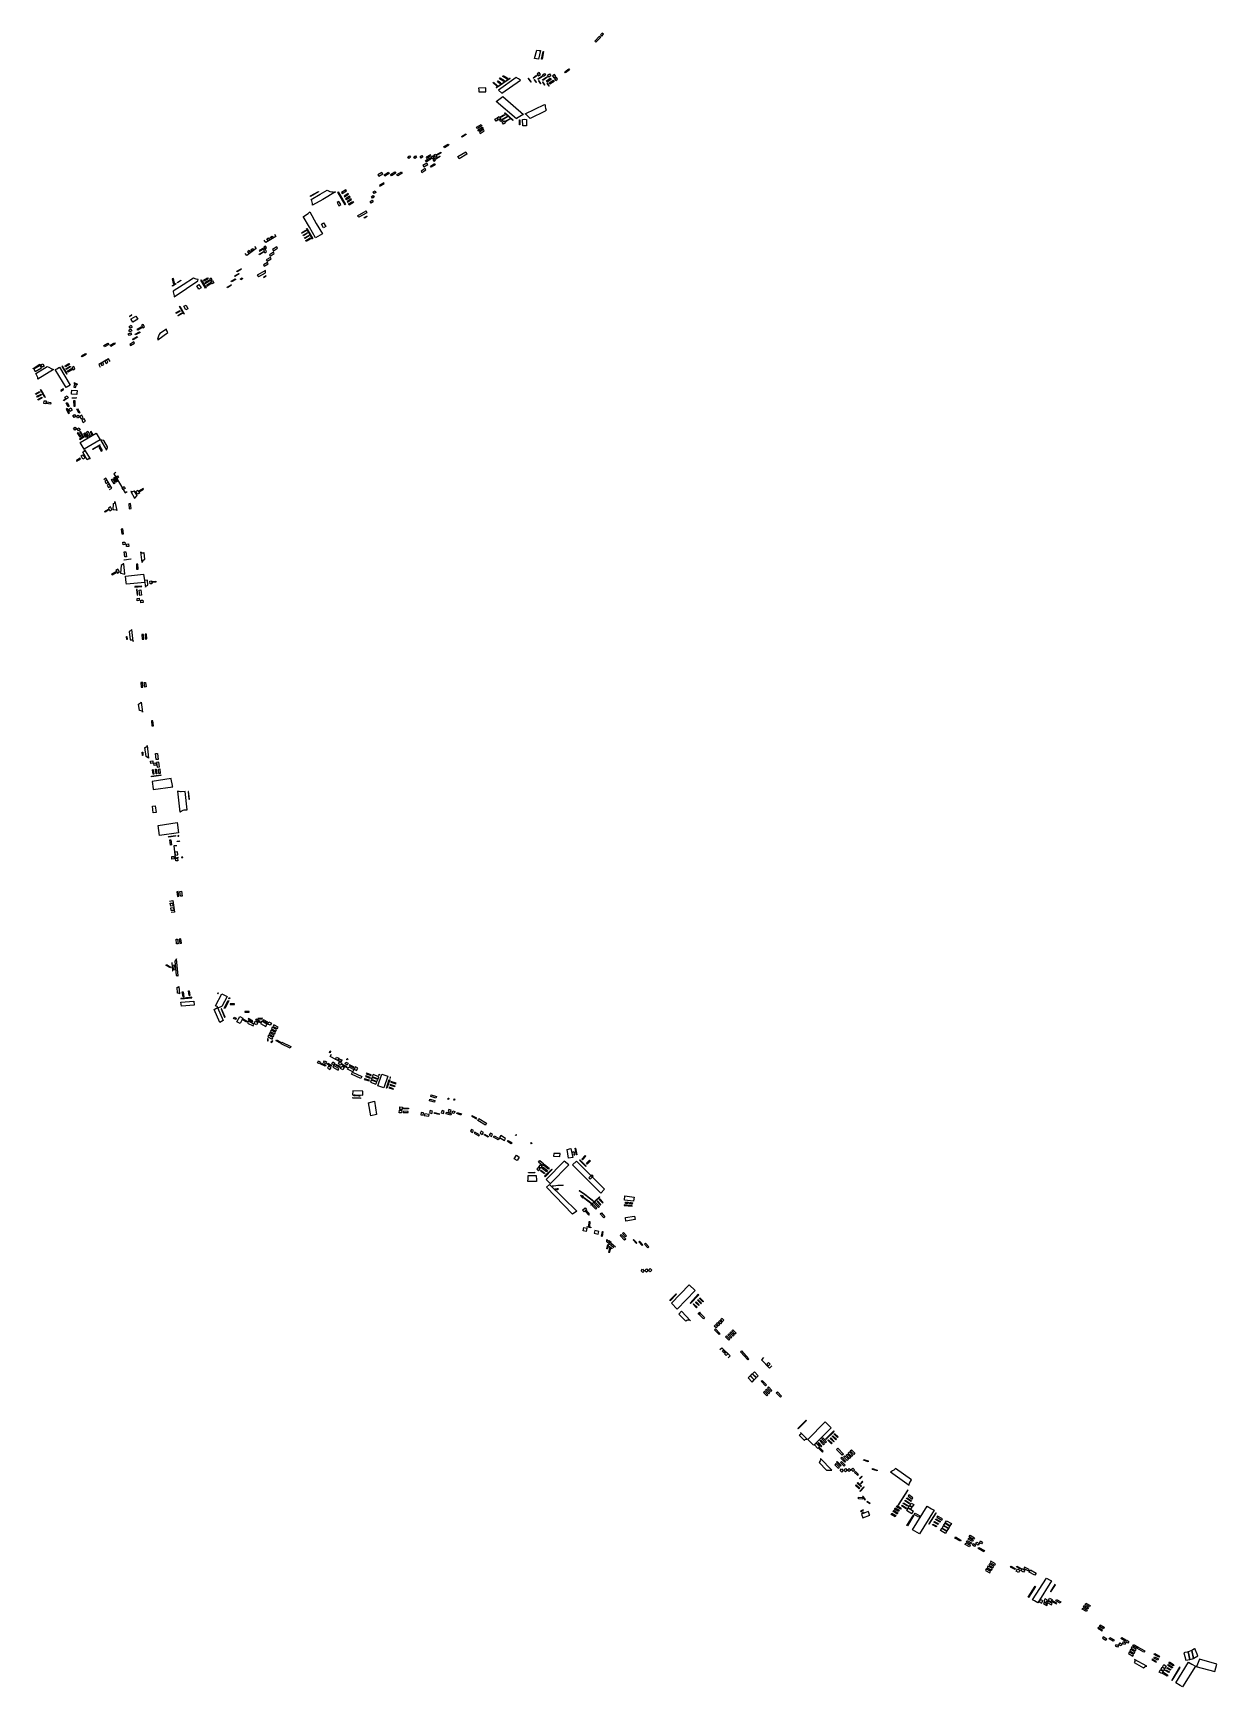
# Model space of a CAD drawing. Header units: millimetres. Extents: x 391370 to 392592, y 282999 to 284707.
import ezdxf

# ---------------------------------------------------------------- set-up
doc = ezdxf.new("R2010")
doc.units = ezdxf.units.MM
for name, color, linetype in [('과속방지턱', 1, 'Continuous'), ('도형', 4, 'Continuous'), ('문자', 1, 'Continuous'), ('버스정차대', 1, 'Continuous'), ('숫자', 7, 'Continuous'), ('유도선', 5, 'Continuous'), ('정지선', 30, 'Continuous'), ('화살표_우회전', 4, 'Continuous'), ('화살표_우회전금지', 4, 'Continuous'), ('화살표_유턴', 4, 'Continuous'), ('화살표_유턴_좌회전', 4, 'Continuous'), ('화살표_유턴금지', 4, 'Continuous'), ('화살표_좌회전', 4, 'Continuous'), ('화살표_좌회전금지', 4, 'Continuous'), ('화살표_직_우회전', 4, 'Continuous'), ('화살표_직_좌회전', 4, 'Continuous'), ('화살표_직진', 7, 'Continuous'), ('화살표_직진_좌회전_유턴', 4, 'Continuous'), ('화살표_직진금지', 7, 'Continuous'), ('화살표_차로진입', 7, 'Continuous'), ('횡단보도', 7, 'Continuous')]:
    doc.layers.add(name, color=color, linetype=linetype)

msp = doc.modelspace()

# ---------------------------------------------------------------- linework, layer by layer
at = {"layer": '과속방지턱'}
for points in [[(391580.1, 283685.9, 2.9), (391583.2, 283691.7, 3), (391586.3, 283690, 3), (391583.3, 283684.2, 2.9)], [(391871.7, 283546.4, 2.6), (391869.5, 283542.7, 2.5), (391866.6, 283544.5, 2.5), (391868.8, 283548.2, 2.6)], [(391981.3, 283483.8, 2.6), (391990.7, 283485.3, 2.5), (391991.3, 283481.8, 2.5), (391981.9, 283480.1, 2.6), (391981.3, 283483.5, 2.6)], [(392561.4, 283035, 2.3), (392559, 283034.5, 2.2), (392558.1, 283034.4, 2.2), (392560, 283026.8, 2.3), (392564.3, 283027.5, 2.4), (392562.5, 283035.3, 2.4)], [(392568.1, 283028.5, 2.5), (392568.3, 283028.6, 2.5), (392572.5, 283031, 2.6), (392569.6, 283038.8, 2.5), (392569.2, 283038.5, 2.5), (392567.3, 283037.3, 2.5), (392566.2, 283036.6, 2.5), (392566.2, 283036.6, 2.5)]]:
    msp.add_polyline3d(points, close=True, dxfattribs=at)
at = {"layer": '도형'}
for points in [[(391776.4, 284573.2, 8.6), (391772.1, 284570.6, 8.6), (391773, 284569.2, 8.6), (391777.2, 284571.8, 8.6)], [(391774.9, 284575.7, 8.7), (391779.4, 284578.5, 8.7), (391780.2, 284577.1, 8.7), (391775.8, 284574.4, 8.7)], [(391729.9, 284563.5, 8.7), (391725.7, 284560.9, 8.7), (391726.5, 284559.5, 8.7), (391730.8, 284562.1, 8.7)], [(391732.1, 284560.9, 8.8), (391736.6, 284563.6, 8.8), (391737.4, 284562.3, 8.8), (391733, 284559.5, 8.8)], [(391738.8, 284561.4, 8.7), (391743.3, 284564.1, 8.7), (391744.1, 284562.8, 8.7), (391739.7, 284560, 8.7)], [(391774.4, 284567.4, 8.4), (391770.3, 284564.9, 8.4), (391771.2, 284563.5, 8.4), (391775.2, 284566, 8.4)], [(391621.3, 284486.6, 9.8), (391616.9, 284483.9, 9.8), (391617.8, 284482.6, 9.8), (391622.1, 284485.2, 9.8)], [(391611.5, 284470.4, 9.8), (391607.6, 284468, 9.8), (391608.4, 284466.6, 9.8), (391612.3, 284469, 9.8)], [(391614.8, 284475.7, 9.8), (391610.4, 284473.1, 9.8), (391611.2, 284471.7, 9.8), (391615.6, 284474.4, 9.8)], [(391617.9, 284481, 9.8), (391613.6, 284478.4, 9.8), (391614.4, 284477.1, 9.8), (391618.7, 284479.7, 9.8)], [(391446.9, 284387.1, 11.4), (391447.7, 284385.8, 11.4), (391443.4, 284383.4, 11.5), (391442.6, 284384.7, 11.5)], [(391453.6, 284387.6, 11.4), (391454.3, 284386.4, 11.4), (391450, 284383.7, 11.4), (391449.3, 284385, 11.4)], [(391377.7, 284364.7, 14.2), (391379.5, 284365.7, 14.2), (391380.9, 284363.3, 13.6), (391379.2, 284362.2, 13.6)], [(391423.8, 284376.6, 11.8), (391424.4, 284375.5, 11.8), (391420.1, 284372.9, 11.9), (391419.4, 284374, 11.9)], [(391414.3, 284344.3, 11.9), (391412.5, 284344.8, 12), (391411.7, 284341.8, 11.9), (391413.5, 284341.3, 11.9)], [(391404.8, 284319.5, 11.6), (391403.6, 284318.8, 11.6), (391406.1, 284314.6, 11.3), (391407.3, 284315.3, 11.3)], [(391411.3, 284327.4, 11.4), (391411.5, 284322.2, 11.3), (391413.1, 284322.2, 11.2), (391413, 284327.4, 11.2)], [(391450.6, 284246.2, 9), (391451.8, 284246.9, 9), (391454.4, 284242.7, 8.8), (391453.2, 284241.9, 8.8)], [(391452.8, 284248.1, 9), (391453.9, 284248.7, 9), (391456.5, 284244.3, 8.8), (391455.3, 284243.7, 8.8)], [(391462.4, 284195.2, 7.7), (391460.7, 284195, 7.7), (391461.3, 284190.1, 7.4), (391463, 284190.3, 7.4)], [(391483.5, 284086.3, 5.8), (391481.8, 284086.2, 5.8), (391482.2, 284081.2, 5.6), (391483.9, 284081.3, 5.6)], [(391486.8, 284086.6, 5.8), (391485.3, 284086.5, 5.8), (391485.7, 284081.5, 5.7), (391487.2, 284081.6, 5.7)], [(391480.8, 284036.7, 5.3), (391481.3, 284031.6, 5.3), (391482.9, 284031.7, 5.3), (391482.5, 284036.9, 5.3)], [(391485.8, 284036.7, 5.4), (391486.4, 284032.1, 5.4), (391484.9, 284031.9, 5.3), (391484.3, 284036.5, 5.3)], [(391518, 283820.5, 4.4), (391518.6, 283815.5, 4.4), (391520, 283815.7, 4.4), (391519.4, 283820.7, 4.4)], [(391522.7, 283821, 4.4), (391523.4, 283816, 4.4), (391521.7, 283815.8, 4.4), (391521, 283820.8, 4.4)], [(391517.2, 283771.3, 4.5), (391518.8, 283771.5, 4.4), (391519.3, 283766.7, 4.4), (391517.8, 283766.5, 4.5)], [(391522.3, 283771.9, 4.5), (391520.5, 283771.6, 4.5), (391521.1, 283767, 4.5), (391522.8, 283767.2, 4.5)], [(391617.6, 283681.4, 2.9), (391622.1, 283679, 2.9), (391622.8, 283680.5, 2.8), (391618.3, 283682.9, 2.8)], [(391612, 283670.7, 3), (391616.5, 283668.3, 3), (391617.3, 283669.8, 2.9), (391612.8, 283672.2, 2.9)], [(391613.3, 283673.3, 3), (391617.8, 283670.9, 3), (391618.6, 283672.4, 2.9), (391614.1, 283674.8, 2.9)], [(391614.5, 283676.1, 3), (391619.1, 283673.7, 3), (391619.8, 283675.2, 2.9), (391615.3, 283677.6, 2.9)], [(391615.7, 283678.9, 2.9), (391620.3, 283676.5, 2.9), (391621, 283678, 2.8), (391616.5, 283680.4, 2.8)], [(391701.8, 283609.7, 2.5), (391701, 283609.7, 2.5), (391701, 283610.6, 2.5), (391701.8, 283610.5, 2.5)], [(391703.7, 283609.6, 2.5), (391702.7, 283609.6, 2.5), (391702.7, 283610.5, 2.5), (391703.7, 283610.4, 2.5)], [(391705.6, 283609.5, 2.5), (391704.6, 283609.6, 2.5), (391704.7, 283610.4, 2.5), (391705.7, 283610.4, 2.5)], [(391707.1, 283609.4, 2.5), (391706.1, 283609.4, 2.5), (391706.2, 283610.3, 2.5), (391707.2, 283610.3, 2.5)], [(391784, 283603.2, 2.6), (391779.1, 283604.5, 2.6), (391779.5, 283606.1, 2.6), (391784.4, 283604.7, 2.6)], [(391785.7, 283607.3, 2.7), (391780.4, 283609, 2.7), (391780.8, 283610.7, 2.7), (391786.1, 283609, 2.7)], [(391907.3, 283550, 2.1), (391907.2, 283547.2, 2.1), (391913.7, 283547, 2.1), (391913.8, 283549.9, 2.1)], [(391928.5, 283552.1, 2), (391928.7, 283551.2, 2), (391927.6, 283550.9, 2), (391927.5, 283551.9, 2)], [(391929.1, 283548.8, 2), (391928.9, 283549.8, 2), (391928, 283549.6, 2), (391928.1, 283548.6, 2)], [(391982.5, 283498.4, 2.7), (391981.3, 283498.5, 2.7), (391981.5, 283499.9, 2.7), (391982.6, 283499.8, 2.7)], [(391984, 283498.2, 2.7), (391982.9, 283498.3, 2.7), (391983.1, 283499.8, 2.7), (391984.2, 283499.7, 2.7)], [(391986.8, 283497.8, 2.7), (391985.8, 283497.9, 2.7), (391986, 283499.5, 2.7), (391987, 283499.3, 2.7)], [(391988.4, 283497.6, 2.7), (391987.4, 283497.7, 2.7), (391987.6, 283499.3, 2.7), (391988.6, 283499.2, 2.7)], [(391949.2, 283467.8, 2.7), (391953.1, 283466.8, 2.7), (391953.8, 283469.5, 2.7), (391949.9, 283470.5, 2.7)], [(391964.2, 283460.3, 2.8), (391965, 283459.7, 2.8), (391964.6, 283459.2, 2.7), (391963.8, 283459.8, 2.7)], [(391966.6, 283458.4, 2.8), (391965.8, 283459.1, 2.8), (391965.3, 283458.6, 2.7), (391966.1, 283457.9, 2.7)], [(392088, 283357.1, 2.7), (392084.6, 283360.5, 2.7), (392085.7, 283361.6, 2.7), (392089.1, 283358.2, 2.7)], [(392090.3, 283359.2, 2.7), (392087, 283362.6, 2.7), (392088.1, 283363.7, 2.7), (392091.4, 283360.3, 2.7)], [(392092.5, 283361.3, 2.6), (392089.1, 283364.8, 2.6), (392090.2, 283365.9, 2.6), (392093.6, 283362.5, 2.6)], [(392094.5, 283363.3, 2.5), (392091.1, 283366.7, 2.5), (392092.2, 283367.8, 2.5), (392095.6, 283364.4, 2.5)], [(392130.5, 283303.1, 2.8), (392127.1, 283306.6, 2.8), (392125.9, 283305.5, 2.8), (392129.4, 283301.9, 2.8)], [(392132.6, 283305.3, 2.7), (392129.1, 283308.9, 2.7), (392128, 283307.7, 2.7), (392131.5, 283304.1, 2.7)], [(392128.4, 283300.9, 2.6), (392124.9, 283304.5, 2.6), (392123.8, 283303.3, 2.6), (392127.3, 283299.7, 2.6)], [(392210.5, 283233, 2.5), (392206.9, 283236.5, 2.5), (392208.1, 283237.8, 2.5), (392211.7, 283234.2, 2.5)], [(392209.4, 283238.3, 2.5), (392210.6, 283239.6, 2.5), (392214, 283236.1, 2.5), (392212.8, 283234.9, 2.5)], [(392211.5, 283240.5, 2.4), (392212.7, 283241.7, 2.4), (392216.2, 283238.2, 2.4), (392215, 283237, 2.4)], [(392217.1, 283239.2, 2.2), (392213.5, 283242.8, 2.2), (392214.7, 283244, 2.2), (392218.3, 283240.5, 2.2)], [(392262, 283186.4, 2.4), (392266.2, 283183.8, 2.4), (392265.5, 283182.5, 2.4), (392261.3, 283185.1, 2.4)], [(392225.5, 283178.7, 2.2), (392226.2, 283179, 2.2), (392226.6, 283178.2, 2.2), (392225.8, 283177.9, 2.2)], [(392226.6, 283179.2, 2.2), (392227.4, 283179.6, 2.2), (392227.8, 283178.6, 2.2), (392227, 283178.3, 2.2)], [(392256.4, 283178.6, 2.2), (392260.6, 283176, 2.2), (392259.9, 283174.7, 2.2), (392255.7, 283177.3, 2.2)], [(392258.4, 283181.5, 2.3), (392262.6, 283178.9, 2.3), (392261.9, 283177.6, 2.3), (392257.7, 283180.2, 2.3)], [(392259.9, 283184.1, 2.4), (392264.1, 283181.5, 2.4), (392263.4, 283180.2, 2.4), (392259.2, 283182.8, 2.4)], [(392335.9, 283153.2, 2.2), (392340.4, 283150.7, 2.2), (392339.7, 283149.1, 2.2), (392335.2, 283151.6, 2.2)], [(392337.3, 283155.7, 2.1), (392341.8, 283153.2, 2.1), (392341, 283151.7, 2.1), (392336.5, 283154.1, 2.1)], [(392332.9, 283147.9, 2.2), (392337.4, 283145.4, 2.2), (392336.6, 283143.8, 2.2), (392332.1, 283146.3, 2.2)], [(392334.4, 283150.4, 2.1), (392338.9, 283148, 2.1), (392338.1, 283146.4, 2.1), (392333.6, 283148.9, 2.1)], [(392358.4, 283118.2, 2.1), (392353.9, 283120.9, 2.1), (392353.1, 283119.4, 2.1), (392357.6, 283116.8, 2.1)], [(392360.3, 283121.2, 2.1), (392355.8, 283123.8, 2.1), (392355, 283122.3, 2.1), (392359.5, 283119.7, 2.1)], [(392361.9, 283123.7, 2.1), (392357.4, 283126.3, 2.1), (392356.6, 283124.9, 2.1), (392361.1, 283122.3, 2.1)], [(392363.4, 283126.3, 2.1), (392358.9, 283128.9, 2.1), (392358.2, 283127.4, 2.1), (392362.7, 283124.8, 2.1)], [(392460.6, 283081.7, 1.9), (392456.2, 283084.2, 1.9), (392456.9, 283085.5, 1.9), (392461.3, 283083.1, 1.9)], [(392457.4, 283076.9, 1.9), (392453, 283079.4, 1.9), (392453.7, 283080.7, 1.9), (392458.1, 283078.3, 1.9)], [(392459, 283079.4, 1.9), (392454.6, 283081.9, 1.9), (392455.4, 283083.3, 1.9), (392459.7, 283080.8, 1.9)], [(392506.2, 283032.4, 1.8), (392501.7, 283035, 1.8), (392500.8, 283033.5, 1.8), (392505.3, 283030.9, 1.8)], [(392507.6, 283035.2, 1.8), (392503.1, 283037.8, 1.8), (392502.3, 283036.3, 1.8), (392506.8, 283033.7, 1.8)], [(392509, 283037.9, 1.8), (392504.5, 283040.5, 1.8), (392503.6, 283038.9, 1.8), (392508.1, 283036.3, 1.8)], [(392505.3, 283041.5, 1.8), (392506.1, 283042.9, 1.8), (392510.6, 283040.4, 1.8), (392509.7, 283039, 1.8)]]:
    msp.add_polyline3d(points, close=True, dxfattribs=at)
at = {"layer": '문자'}
for points in [[(391955.7, 284705.7, 7), (391957.1, 284704.4, 7), (391958.7, 284706.2, 7), (391957.3, 284707.4, 7)], [(391890.2, 284665.4, 7.7), (391891.6, 284663.3, 7.7), (391893.7, 284664.7, 7.7), (391892.2, 284666.8, 7.7)], [(391897.7, 284665.7, 7.7), (391898.8, 284664, 7.7), (391896.8, 284662.6, 7.7), (391895.7, 284664.3, 7.7)], [(391902.3, 284661.8, 7.6), (391900.8, 284663.9, 7.6), (391902.8, 284665.3, 7.6), (391904.3, 284663.3, 7.6)], [(391909.4, 284662.6, 7.4), (391908.1, 284664.7, 7.4), (391906, 284663.3, 7.4), (391907.4, 284661.2, 7.4)], [(391908.1, 284660, 7.4), (391909.4, 284658.3, 7.4), (391911.3, 284659.7, 7.3), (391910, 284661.4, 7.3)], [(391852.2, 284618.9, 8.1), (391850.4, 284617.8, 8.1), (391849.2, 284620.1, 8.1), (391850.9, 284621.2, 8.1)], [(391849.6, 284617.4, 8.1), (391847.9, 284616.3, 8.1), (391846.6, 284618.5, 8.1), (391848.4, 284619.6, 8.1)], [(391854.5, 284617.2, 8.1), (391852.6, 284616.1, 8.1), (391851.8, 284617.7, 8.1), (391853.6, 284618.8, 8.1)], [(391857.4, 284614.7, 8), (391855.3, 284613.4, 8), (391854.1, 284615.4, 8), (391856.2, 284616.8, 8)], [(391782.5, 284580.8, 8.7), (391783.9, 284578.5, 8.5), (391782.1, 284577.4, 8.6), (391780.7, 284579.7, 8.6)], [(391785.2, 284576.2, 8.6), (391784.3, 284577.9, 8.6), (391782.5, 284576.9, 8.5), (391783.4, 284575.2, 8.5)], [(391784.7, 284579, 8.6), (391783.4, 284581.2, 8.7), (391785.1, 284582.3, 8.7), (391786.4, 284580.1, 8.6)], [(391683.5, 284532.3, 9.1), (391685.4, 284529, 9.1), (391687.4, 284530.3, 9.1), (391685.5, 284533.6, 9.1)], [(391669.6, 284506.4, 9.3), (391667.4, 284510.2, 9.4), (391669.5, 284511.5, 9.4), (391671.8, 284507.6, 9.4)], [(391595.6, 284482.1, 9.8), (391594.5, 284483.5, 9.8), (391596.2, 284484.9, 9.7), (391597.3, 284483.5, 9.7)], [(391607.9, 284486.2, 9.8), (391608.8, 284484.7, 9.8), (391610.6, 284485.7, 9.8), (391609.7, 284487.3, 9.8)], [(391612.4, 284492.8, 9.5), (391611.1, 284494.8, 9.5), (391612.8, 284495.9, 9.5), (391614.1, 284493.9, 9.5)], [(391615.6, 284495.1, 9.5), (391614.7, 284496.6, 9.5), (391616.5, 284497.7, 9.5), (391617.5, 284496.2, 9.5)], [(391591.1, 284481.4, 9.7), (391592.6, 284479.5, 9.7), (391594.2, 284480.8, 9.7), (391592.7, 284482.7, 9.7)], [(391607.6, 284482.8, 9.8), (391608.9, 284480.6, 9.8), (391610.8, 284481.7, 9.8), (391609.5, 284484, 9.8)], [(391551.8, 284453, 10.4), (391552.7, 284451.4, 10.4), (391554.5, 284452.4, 10.3), (391553.6, 284454.1, 10.3)], [(391554.4, 284448.3, 10.4), (391553.2, 284450.6, 10.4), (391554.9, 284451.7, 10.4), (391556.2, 284449.4, 10.4)], [(391583.7, 284453.4, 9.9), (391585.5, 284454.5, 9.9), (391586, 284453.7, 9.9), (391584.1, 284452.6, 9.9)], [(391540.8, 284442.8, 10.4), (391538.6, 284446.5, 10.4), (391540.8, 284447.8, 10.4), (391543, 284444.2, 10.4)], [(391527.2, 284421.5, 10.5), (391525.4, 284425.2, 10.5), (391527.6, 284426.4, 10.5), (391529.5, 284422.7, 10.5)], [(391481.7, 284405.2, 10.9), (391482.9, 284403, 10.9), (391484.6, 284404.1, 10.9), (391483.4, 284406.3, 10.9)], [(391441.6, 284367, 11.8), (391439.5, 284365.8, 11.8), (391440.6, 284364, 11.5), (391442.6, 284365.2, 11.5)], [(391445.7, 284369.5, 11.7), (391443.7, 284368.4, 11.7), (391445, 284366.2, 11.4), (391446.9, 284367.4, 11.4)], [(391377, 284364.2, 14.2), (391370.4, 284360.2, 14.3), (391371.8, 284357.7, 13.7), (391378.4, 284361.7, 13.7)], [(391411, 284359.6, 12.2), (391412.8, 284360.7, 12.2), (391411.5, 284362.9, 12.2), (391409.7, 284361.9, 12.2)], [(391402.5, 284331.3, 11.9), (391404.6, 284332.6, 11.9), (391405.9, 284330.5, 11.8), (391403.8, 284329.2, 11.8)], [(391382.7, 284324.6, 12.3), (391380.6, 284324.8, 12.3), (391381, 284327.7, 12.4), (391383, 284327.5, 12.4)], [(391406.6, 284319, 11.6), (391408.6, 284320.2, 11.6), (391410, 284317.8, 11.4), (391408, 284316.5, 11.4)], [(391419.3, 284309, 10.9), (391421.3, 284310.1, 11), (391419.8, 284312.6, 11), (391417.8, 284311.5, 11)], [(391422.2, 284309, 10.8), (391420, 284307.7, 10.8), (391421.4, 284305.2, 10.7), (391423.7, 284306.6, 10.7)], [(391421.1, 284271.9, 9.9), (391423.2, 284268.6, 9.9), (391421.1, 284267.3, 9.9), (391419.1, 284270.7, 9.9)], [(391445.7, 284245.7, 9), (391443.8, 284244.5, 9), (391445.2, 284242.2, 8.9), (391447.1, 284243.3, 8.9)], [(391455.1, 284249.1, 9.1), (391456.8, 284250.1, 9.1), (391457.9, 284248.3, 8.9), (391456.2, 284247.3, 8.9)], [(391448.1, 284241.6, 9), (391446.1, 284240.4, 9), (391447.6, 284237.9, 8.9), (391449.6, 284239.1, 8.9)], [(391461.7, 284237.8, 8.7), (391463.5, 284238.9, 8.7), (391464.5, 284237.1, 8.6), (391462.7, 284236.1, 8.6)], [(391477.4, 284231, 8.3), (391475.6, 284233.9, 8.3), (391477.7, 284235.2, 8.3), (391479.5, 284232.2, 8.3)], [(391449.5, 284218.2, 8.1), (391447.3, 284216.8, 8.1), (391448.9, 284214, 7.9), (391451, 284215.3, 7.9)], [(391458.7, 284150.9, 6.8), (391457, 284153.7, 6.8), (391455, 284152.4, 6.9), (391456.7, 284149.6, 6.9)], [(391491.9, 284141.6, 6.2), (391492.2, 284138.6, 6.1), (391490.4, 284138.4, 6.1), (391490.1, 284141.4, 6.1)], [(391499.4, 283954.4, 4.9), (391497, 283954.1, 4.9), (391497.8, 283949, 4.9), (391500.1, 283949.3, 4.9)], [(391516.2, 283858.3, 4.7), (391519, 283858.7, 4.7), (391518.6, 283861.7, 4.7), (391515.8, 283861.3, 4.7)], [(391513.6, 283808.8, 4.4), (391514, 283805.9, 4.4), (391511.7, 283805.7, 4.4), (391511.3, 283808.6, 4.4)], [(391514.6, 283804.1, 4.4), (391514.9, 283801.2, 4.4), (391512.2, 283800.9, 4.3), (391511.9, 283803.8, 4.3)], [(391515.8, 283744.6, 4.9), (391513.8, 283744.4, 4.9), (391514.2, 283739.8, 4.8), (391516.2, 283740.1, 4.8)], [(391592, 283686.6, 2.9), (391591.1, 283684.7, 2.9), (391596.7, 283681.8, 2.9), (391597.5, 283683.7, 2.9)], [(391597.8, 283684.4, 3), (391599, 283686.7, 3), (391601.6, 283685.4, 3), (391600.4, 283683.1, 3)], [(391610, 283681.4, 3), (391611.1, 283683.7, 3), (391605.7, 283686.6, 3), (391604.5, 283684.4, 3)], [(391611.9, 283683.8, 3), (391613.1, 283686.1, 3), (391615.7, 283684.8, 3), (391614.5, 283682.5, 3)], [(391625.7, 283663.5, 2.8), (391626.5, 283665.2, 2.8), (391635.9, 283660.5, 2.7), (391635, 283658.7, 2.7)], [(391682, 283647.3, 2.6), (391683.1, 283649.6, 2.6), (391685.3, 283648.5, 2.6), (391684.2, 283646.3, 2.6)], [(391684.8, 283646.1, 2.6), (391685.8, 283648, 2.6), (391688, 283646.9, 2.6), (391687, 283645, 2.6)], [(391674.8, 283640.4, 2.6), (391673.6, 283638.2, 2.5), (391676.1, 283636.9, 2.5), (391677.3, 283639, 2.5)], [(391679.9, 283641, 2.6), (391679, 283639.2, 2.6), (391684.5, 283636.3, 2.6), (391685.4, 283638, 2.6)], [(391687.1, 283637.8, 2.7), (391688.3, 283640.1, 2.7), (391690.8, 283638.8, 2.6), (391689.6, 283636.5, 2.6)], [(391701, 283636.8, 2.7), (391699.9, 283634.5, 2.7), (391694.4, 283637.3, 2.6), (391695.6, 283639.6, 2.6)], [(391698.6, 283632.1, 2.6), (391699.5, 283634, 2.6), (391709.1, 283629.5, 2.6), (391708.2, 283627.6, 2.6)], [(391702.4, 283639.5, 2.5), (391701.2, 283637.2, 2.5), (391703.7, 283635.9, 2.5), (391705, 283638.2, 2.5)], [(391720.7, 283631.6, 2.5), (391719.9, 283629.5, 2.5), (391725.9, 283627.3, 2.5), (391726.7, 283629.4, 2.5)], [(391718.7, 283625.7, 2.5), (391717.9, 283623.7, 2.5), (391723.7, 283621.6, 2.5), (391724.5, 283623.7, 2.5)], [(391719.7, 283628.7, 2.5), (391718.9, 283626.7, 2.5), (391724.7, 283624.5, 2.5), (391725.5, 283626.6, 2.5)], [(391748.4, 283595.5, 2.4), (391748.4, 283598.1, 2.4), (391751, 283598, 2.4), (391750.9, 283595.4, 2.4)], [(391747.8, 283592.1, 2.2), (391748.1, 283594.8, 2.2), (391750.5, 283594.5, 2.2), (391750.2, 283591.9, 2.2)], [(391772.4, 283589.6, 2.3), (391772.8, 283592, 2.3), (391770.5, 283592.5, 2.3), (391770, 283590.1, 2.3)], [(391781.4, 283591.3, 2.3), (391782.1, 283593.9, 2.3), (391779.6, 283594.5, 2.3), (391779, 283591.9, 2.3)], [(391791.9, 283594.6, 2.6), (391791.1, 283592.1, 2.6), (391793.4, 283591.4, 2.6), (391794.2, 283593.9, 2.6)], [(391800.7, 283592.8, 2.6), (391801.4, 283594.8, 2.6), (391799, 283595.6, 2.6), (391798.3, 283593.6, 2.6)], [(391802.3, 283592.1, 2.6), (391803, 283594.2, 2.6), (391805.3, 283593.4, 2.6), (391804.6, 283591.3, 2.6)], [(391837.9, 283581.4, 2.8), (391836.8, 283579.4, 2.8), (391828.8, 283584.2, 2.8), (391829.9, 283586.1, 2.8)], [(391823.5, 283571.9, 2.4), (391824.5, 283573.8, 2.4), (391822.5, 283575, 2.4), (391821.4, 283573.2, 2.4)], [(391833.3, 283569.7, 2.5), (391834.6, 283571.8, 2.5), (391832.5, 283573, 2.5), (391831.3, 283570.9, 2.5)], [(391842.1, 283571.1, 2.7), (391840.7, 283569, 2.6), (391842.9, 283567.7, 2.6), (391844.2, 283569.8, 2.6)], [(391856.3, 283563.5, 2.9), (391857.5, 283565.5, 2.9), (391852.5, 283568.6, 2.8), (391851.3, 283566.6, 2.8)], [(391891.6, 283532.2, 2.5), (391893.2, 283534.3, 2.5), (391891.4, 283535.8, 2.5), (391889.8, 283533.7, 2.5)], [(391897.2, 283539.4, 2.7), (391895.8, 283537.7, 2.8), (391891.4, 283541.1, 2.8), (391892.8, 283542.9, 2.8)], [(391895.4, 283537.1, 2.7), (391893.8, 283535, 2.7), (391892, 283536.4, 2.7), (391893.6, 283538.5, 2.7)], [(391948, 283526.6, 9.6), (391946.6, 283528, 9.5), (391943.4, 283524.8, 9.6), (391944.8, 283523.4, 9.6)], [(391936.9, 283506.5, 2.6), (391935.9, 283505.1, 2.5), (391937.2, 283504.2, 2.5), (391938.2, 283505.6, 2.5)], [(391937.1, 283491.5, 2.6), (391939.6, 283493.9, 2.6), (391941.1, 283492.3, 2.6), (391938.6, 283489.9, 2.6)], [(391937.7, 283470, 2.6), (391938.4, 283473.6, 2.6), (391941.4, 283473, 2.6), (391940.7, 283469.4, 2.6)], [(392082.7, 283346.9, 2.6), (392084.4, 283345.2, 2.6), (392083.3, 283344, 2.6), (392081.5, 283345.6, 2.6)], [(392085.3, 283344.8, 2.6), (392087.1, 283343, 2.6), (392085.4, 283341.3, 2.6), (392083.6, 283343, 2.6)], [(392112.5, 283322.6, 2.6), (392114.5, 283324.6, 2.6), (392118.6, 283320.5, 2.6), (392116.6, 283318.5, 2.6)], [(392129, 283334.1, 2.5), (392130.8, 283332.4, 2.5), (392129.1, 283330.7, 2.5), (392127.3, 283332.4, 2.5)], [(392110.2, 283320.3, 2.6), (392108.2, 283318.2, 2.6), (392112.2, 283314, 2.6), (392114.2, 283316.2, 2.6)], [(392110.4, 283320.4, 2.7), (392112.3, 283322.4, 2.7), (392116.3, 283318.3, 2.7), (392114.4, 283316.3, 2.7)], [(392176.5, 283249.1, 2.5), (392178.3, 283250.9, 2.6), (392181.9, 283247.3, 2.6), (392180.1, 283245.4, 2.6)], [(392277.3, 283184.8, 2.3), (392275.8, 283182.5, 2.3), (392273.4, 283184, 2.3), (392274.9, 283186.2, 2.3)], [(392279.1, 283187.4, 2.2), (392277.6, 283185.1, 2.2), (392275.1, 283186.6, 2.2), (392276.6, 283188.9, 2.2)], [(392277.3, 283178, 2.3), (392278.9, 283180.2, 2.3), (392273.2, 283183.8, 2.3), (392271.7, 283181.5, 2.3)], [(392318, 283167.8, 2.1), (392316.5, 283165.5, 2.1), (392311.5, 283168.4, 2), (392313, 283170.7, 2)], [(392313.3, 283160, 2.3), (392311.8, 283157.6, 2.3), (392306.8, 283160.5, 2.2), (392308.3, 283162.9, 2.2)], [(392314.9, 283162.6, 2.2), (392313.4, 283160.2, 2.2), (392308.4, 283163.1, 2.2), (392309.9, 283165.5, 2.2)], [(392316.4, 283165.2, 2.2), (392314.9, 283162.8, 2.2), (392310, 283165.7, 2.2), (392311.5, 283168.1, 2.2)], [(392384.8, 283118.6, 2), (392386.2, 283121, 2), (392388.7, 283119.5, 2), (392387.3, 283117.1, 2)], [(392390.2, 283118.9, 2), (392391.5, 283121.3, 2), (392394, 283119.8, 2), (392392.6, 283117.5, 2)], [(392405.5, 283116.5, 2), (392404.2, 283114.3, 2), (392398.4, 283117.7, 2), (392399.7, 283120, 2)], [(392410, 283089.2, 2), (392408.6, 283086.8, 1.9), (392411.1, 283085.4, 1.9), (392412.5, 283087.8, 1.9)], [(392415.8, 283086.2, 2), (392417.2, 283088.6, 2), (392414.8, 283090, 2.1), (392413.4, 283087.6, 2.1)], [(392418.2, 283088.2, 2.1), (392419.5, 283090.6, 2.1), (392422, 283089.2, 2.1), (392420.6, 283086.8, 2.1)], [(392532.6, 283014.3, 1.9), (392534.1, 283016.8, 1.9), (392536.6, 283015.3, 1.9), (392535.2, 283012.8, 1.9)], [(392534.4, 283017, 2), (392535.7, 283019.4, 2), (392538.2, 283018, 2), (392536.9, 283015.6, 2)], [(392535.9, 283019.5, 2), (392537.3, 283022.1, 2), (392539.8, 283020.6, 2), (392538.4, 283018.1, 2)]]:
    msp.add_polyline3d(points, close=True, dxfattribs=at)
at = {"layer": '버스정차대'}
for points in [[(391598.4, 284487, 9.5), (391600.1, 284484.9, 9.6), (391590.4, 284477.6, 9.8), (391588.6, 284479.8, 9.7)], [(391618.8, 284499.6, 9.3), (391620.2, 284497.2, 9.5), (391609.9, 284491.1, 9.6), (391608.4, 284493.5, 9.4)], [(391449.1, 284368.3, 11.4), (391447.6, 284371, 11.6), (391437.3, 284365, 11.8), (391439, 284362.3, 11.4)], [(391448.5, 284235.9, 8.8), (391450.8, 284237.2, 8.8), (391444.8, 284247.5, 9), (391442.5, 284246.1, 9)], [(391455, 284253.5, 9.1), (391453, 284252.3, 9.2), (391458.7, 284242.6, 8.8), (391464.6, 284232.5, 8.4), (391466.8, 284233.8, 8.4)], [(391518, 283868, 4.8), (391514.8, 283867.7, 4.8), (391516.4, 283855.5, 4.6), (391519.6, 283856, 4.6)], [(391510.6, 283810.8, 4.4), (391514, 283811.3, 4.4), (391515.5, 283799.4, 4.4), (391512.2, 283799, 4.4)], [(391688.8, 283646.9, 2.5), (391687.3, 283644.4, 2.5), (391676.5, 283650.1, 2.5), (391677.7, 283652.7, 2.5)], [(392079, 283347.5, 2.5), (392081, 283349.4, 2.6), (392089.4, 283341, 2.6), (392087.4, 283339, 2.5)], [(392124, 283339.3, 2.4), (392121.8, 283337, 2.4), (392130.1, 283328.4, 2.4), (392132.5, 283330.7, 2.4)]]:
    msp.add_polyline3d(points, dxfattribs=at)
at = {"layer": '숫자'}
for points in [[(391757.5, 284578, 8.5), (391756.6, 284579.6, 8.5), (391758.4, 284580.7, 8.5), (391759.3, 284579.1, 8.5)], [(391763.8, 284578, 8.6), (391762.9, 284579.6, 8.6), (391764.6, 284580.6, 8.6), (391765.5, 284579, 8.6)], [(391770.4, 284578.3, 8.6), (391769.3, 284579.9, 8.6), (391771.1, 284581.1, 8.6), (391772.2, 284579.5, 8.6)], [(391720.9, 284539.8, 9), (391721.9, 284538.1, 9), (391720, 284536.9, 9), (391719, 284538.6, 9)], [(391722.7, 284544.4, 9), (391723.7, 284542.7, 9), (391721.9, 284541.6, 9), (391720.9, 284543.3, 9)], [(391719.7, 284534.8, 8.8), (391720.8, 284533.1, 8.8), (391718.7, 284531.8, 8.8), (391717.6, 284533.5, 8.8)], [(391469.5, 284398.7, 11), (391468.5, 284400.5, 11), (391470.6, 284401.8, 11), (391471.6, 284399.9, 11)], [(391470, 284402.5, 11.1), (391468.9, 284404.3, 11.1), (391470.9, 284405.6, 10.9), (391472, 284403.8, 10.9)], [(391469, 284394.9, 11.1), (391467.9, 284396.6, 11.1), (391470.1, 284397.9, 11.1), (391471.1, 284396.2, 11.1)], [(391413.7, 284311.3, 11.1), (391412, 284310.2, 11.1), (391410.7, 284312.3, 11.1), (391412.4, 284313.5, 11.1)], [(391414.4, 284298.3, 10.7), (391412.6, 284297.3, 10.7), (391411.4, 284299.3, 10.7), (391413.1, 284300.3, 10.7)], [(391417.4, 284310.7, 11.1), (391415.6, 284309.6, 11.1), (391414.4, 284311.7, 11.1), (391416.2, 284312.8, 11.1)], [(391418.2, 284297.7, 10.7), (391416.4, 284296.7, 10.7), (391415.2, 284298.7, 10.7), (391417, 284299.7, 10.7)], [(391464.7, 284179.2, 7.4), (391462.5, 284178.9, 7.4), (391462.2, 284181.4, 7.4), (391464.4, 284181.7, 7.4)], [(391468.3, 284177.2, 7.3), (391466.2, 284177, 7.3), (391465.9, 284179.5, 7.4), (391468.1, 284179.7, 7.4)], [(391476.9, 284123.4, 6.2), (391479, 284123.6, 6.2), (391479.3, 284121.2, 6.2), (391477.2, 284121, 6.2)], [(391480.7, 284121.5, 6.2), (391482.8, 284121.7, 6.2), (391483.1, 284119.3, 6.2), (391481, 284119, 6.2)], [(391493.4, 283953.1, 4.9), (391491.3, 283952.8, 4.9), (391491, 283955.3, 4.9), (391493.1, 283955.6, 4.9)], [(391494.4, 283953.2, 4.9), (391496.5, 283953.5, 4.9), (391496.8, 283951.1, 5), (391494.7, 283950.8, 5)], [(391512.7, 283856.7, 4.5), (391514.9, 283856.9, 4.5), (391515.2, 283854.4, 4.5), (391513, 283854.2, 4.5)], [(391516.6, 283854.7, 4.5), (391518.8, 283855, 4.5), (391519.1, 283852.4, 4.5), (391517, 283852.2, 4.5)], [(391663.3, 283643.8, 2.5), (391664.3, 283645.7, 2.5), (391666.5, 283644.5, 2.5), (391665.5, 283642.6, 2.5)], [(391669.5, 283643.9, 2.6), (391670.5, 283645.8, 2.6), (391672.7, 283644.7, 2.6), (391671.7, 283642.8, 2.6)], [(391678.1, 283642.8, 2.7), (391679.1, 283644.6, 2.7), (391681.2, 283643.5, 2.7), (391680.3, 283641.7, 2.7)], [(391685.1, 283642.5, 2.7), (391686.1, 283644.3, 2.7), (391688.3, 283643.2, 2.6), (391687.3, 283641.4, 2.6)], [(391691.8, 283642.6, 2.6), (391692.7, 283644.4, 2.6), (391694.9, 283643.3, 2.6), (391694, 283641.4, 2.6)], [(392000.8, 283428.6, 2.6), (391999.4, 283427.1, 2.6), (391997.5, 283428.9, 2.6), (391999, 283430.4, 2.6)], [(392004.8, 283429, 2.6), (392003.2, 283427.6, 2.6), (392001.5, 283429.3, 2.6), (392003, 283430.8, 2.6)], [(392008.7, 283429.5, 2.5), (392007, 283427.9, 2.5), (392005.3, 283429.7, 2.5), (392006.9, 283431.3, 2.5)], [(392075.3, 283373.9, 2.8), (392076.8, 283375.5, 2.8), (392078.8, 283373.4, 2.8), (392077.3, 283371.9, 2.8)], [(392080.9, 283375.7, 2.7), (392079.4, 283374.1, 2.7), (392077.5, 283376.1, 2.7), (392079, 283377.6, 2.7)], [(392083, 283377.8, 2.7), (392081.1, 283379.7, 2.7), (392079.6, 283378.2, 2.7), (392081.4, 283376.2, 2.7)], [(392073.1, 283371.8, 2.8), (392074.6, 283373.4, 2.8), (392076.6, 283371.3, 2.8), (392075.1, 283369.8, 2.8)], [(392206.3, 283222.4, 2.5), (392204.7, 283220.9, 2.5), (392203, 283222.7, 2.5), (392204.6, 283224.2, 2.5)], [(392210.2, 283222.7, 2.6), (392208.6, 283221.2, 2.6), (392206.9, 283223, 2.5), (392208.5, 283224.5, 2.5)], [(392210.7, 283223.2, 2.6), (392212.3, 283224.8, 2.6), (392214.1, 283222.9, 2.5), (392212.5, 283221.4, 2.5)], [(392218, 283223.2, 2.5), (392216.4, 283221.7, 2.5), (392214.6, 283223.6, 2.5), (392216.3, 283225.1, 2.5)], [(392339.8, 283145.4, 2.2), (392340.8, 283147.2, 2.2), (392342.9, 283145.9, 2.1), (392341.9, 283144, 2.1)], [(392343.4, 283146.7, 2.1), (392344.4, 283148.6, 2.1), (392346.6, 283147.2, 2.1), (392345.5, 283145.4, 2.1)], [(392347, 283148, 2.1), (392348, 283149.9, 2.1), (392350.2, 283148.5, 2.1), (392349.2, 283146.7, 2.1)], [(392490.6, 283041.8, 1.9), (392489.6, 283040, 1.9), (392487.5, 283041.2, 1.9), (392488.4, 283043, 1.9)], [(392494.2, 283043.2, 1.9), (392493.2, 283041.4, 1.9), (392491.1, 283042.6, 1.9), (392492.2, 283044.4, 1.9)], [(392497.9, 283044.6, 1.9), (392496.7, 283042.7, 1.9), (392494.7, 283044, 1.9), (392495.8, 283045.8, 1.9)], [(392501.4, 283046, 1.9), (392500.3, 283044.1, 1.9), (392498.3, 283045.4, 1.9), (392499.3, 283047.2, 1.9)]]:
    msp.add_polyline3d(points, close=True, dxfattribs=at)
at = {"layer": '유도선'}
for points in [[(391905.7, 283516.1, 2.2), (391905.6, 283516.3, 2.2), (391906, 283516.6, 2.2), (391909.3, 283517.1, 2.3), (391911.7, 283517.4, 2.3), (391914.3, 283517.5, 2.4), (391916.9, 283517.4, 2.4), (391916.3, 283516.9, 2.4), (391914.3, 283517, 2.4), (391911.7, 283516.9, 2.3), (391909.4, 283516.6, 2.3)], [(391909, 283512.8, 2.3), (391911, 283513, 2.3), (391911.5, 283513, 2.3), (391912.2, 283513.6, 2.4), (391910.9, 283513.4, 2.3), (391908.4, 283513.2, 2.3)], [(391933.9, 283511.7, 2.5), (391935.2, 283510.9, 2.5), (391937.9, 283509.1, 2.5), (391940.8, 283507, 2.6), (391944.3, 283504.4, 2.7), (391947.1, 283502.1, 2.6), (391949.2, 283500.2, 2.6), (391948.9, 283499.9, 2.6), (391946.7, 283501.7, 2.6), (391944, 283504, 2.7), (391940.5, 283506.6, 2.6), (391937.6, 283508.7, 2.5), (391934.9, 283510.5, 2.5), (391933.5, 283511.4, 2.5)], [(391936, 283505.8, 2.5), (391934.9, 283506.5, 2.4), (391935.2, 283506.9, 2.4), (391936.2, 283506.2, 2.5)], [(391946.6, 283497.7, 2.6), (391943.9, 283499.9, 2.6), (391937.9, 283504.4, 2.5), (391938.2, 283504.8, 2.5), (391944.3, 283500.3, 2.6), (391946.9, 283498.1, 2.6)]]:
    msp.add_polyline3d(points, close=True, dxfattribs=at)
at = {"layer": '정지선'}
for points in [[(391895.3, 284680.5, 7.3), (391894.8, 284680.5, 7.3), (391896.3, 284688.3, 7.1), (391896.7, 284688.3, 7.1)], [(391848.3, 284650.8, 8.1), (391847.9, 284651.1, 8.1), (391861.8, 284660.7, 8), (391862.3, 284660.4, 8)], [(391884, 284657, 7.7), (391881.3, 284660.7, 7.7), (391880.9, 284660.4, 7.7), (391883.6, 284656.7, 7.7)], [(391889.5, 284656.7, 7.7), (391887.5, 284659.5, 7.7), (391887.1, 284659.2, 7.7), (391889.1, 284656.4, 7.7)], [(391894, 284655.4, 7.7), (391892, 284658.4, 7.7), (391891.6, 284658.1, 7.7), (391893.6, 284655.1, 7.7)], [(391898.1, 284654.1, 7.5), (391896.1, 284656.9, 7.6), (391895.7, 284656.6, 7.6), (391897.7, 284653.7, 7.5)], [(391902.6, 284652.9, 7.5), (391900.7, 284655.8, 7.5), (391900.3, 284655.5, 7.5), (391902.2, 284652.6, 7.5)], [(391857, 284625, 7.9), (391865.4, 284617.5, 7.8), (391864.9, 284617.3, 7.8), (391856.5, 284624.7, 7.9)], [(391872.3, 284617.7, 7.7), (391872.4, 284612.6, 7.6), (391872, 284612.5, 7.6), (391871.9, 284617.7, 7.7)], [(391664.4, 284543.4, 10), (391656.2, 284538.7, 10), (391656, 284539.2, 10), (391664.2, 284543.8, 10)], [(391691.8, 284530, 9.2), (391684.4, 284543, 9), (391684.7, 284543.2, 9), (391684.8, 284543.3, 9), (391692.2, 284530.3, 9.2)], [(391652.4, 284505.7, 9.5), (391658.6, 284495, 9.2), (391658.2, 284494.8, 9.2), (391651.9, 284505.4, 9.5)], [(391714.5, 284517.9, 8.4), (391711.8, 284516.4, 8.4), (391711.6, 284516.8, 8.4), (391714.3, 284518.4, 8.4)], [(391518.6, 284449.9, 11.4), (391522.1, 284452.2, 11.4), (391522.3, 284451.7, 11.3), (391518.8, 284449.5, 11.3)], [(391547.7, 284444, 10.3), (391542.9, 284452.2, 10.2), (391543.3, 284452.5, 10.2), (391548.2, 284444.3, 10.3)], [(391609.9, 284456.7, 9.2), (391607.7, 284455.4, 9.2), (391608, 284454.9, 9.2), (391610.2, 284456.2, 9.1)], [(391513.5, 284446.6, 11.1), (391517, 284448.9, 11.2), (391517.2, 284448.3, 11.2), (391513.6, 284446.1, 11)], [(391469.3, 284414.6, 11.4), (391471.7, 284416, 11.3), (391471.4, 284416.5, 11.4), (391469, 284415.1, 11.5)], [(391521.2, 284425.3, 10.6), (391525.7, 284417.3, 10.3), (391525.3, 284417, 10.3), (391520.7, 284425.1, 10.6)], [(391377, 284364.9, 14.2), (391369.8, 284360.5, 14.4), (391369.6, 284360.9, 14.5), (391376.7, 284365.3, 14.3)], [(391399.4, 284363, 12.1), (391404.2, 284355.3, 12.3), (391404.7, 284355.6, 12.3), (391399.9, 284363.3, 12.1)], [(391381.7, 284331, 12.5), (391377.1, 284338.9, 12.9), (391377.6, 284339.2, 12.8), (391382.2, 284331.3, 12.5)], [(391398.3, 284337.7, 12.3), (391401.1, 284339.4, 12.2), (391400.9, 284339.8, 12.2), (391398.1, 284338.1, 12.3)], [(391409.8, 284330.8, 11.6), (391414.1, 284330.9, 11.2), (391414.1, 284330.3, 11.2), (391409.8, 284330.2, 11.6)], [(391415.6, 284344.9, 11.9), (391411.9, 284346, 12.1), (391411.8, 284345.6, 12), (391415.5, 284344.4, 11.9)], [(391400.9, 284328.1, 11.9), (391403.2, 284329.5, 11.8), (391403.5, 284329.1, 11.8), (391401.2, 284327.6, 11.9)], [(391422.5, 284291.1, 10.4), (391417.5, 284288.1, 10.3), (391417.7, 284287.7, 10.3), (391422.8, 284290.7, 10.4)], [(391431, 284277.7, 10), (391438.4, 284282.2, 9.9), (391438.7, 284281.7, 9.9), (391431.3, 284277.2, 9.9)], [(391470.6, 284163.9, 7), (391463.7, 284162.9, 6.8), (391463.6, 284163.3, 6.8), (391470.5, 284164.3, 7)], [(391474.8, 284135.2, 6.3), (391481.8, 284135.6, 6.3), (391481.7, 284136.2, 6.3), (391474.7, 284135.8, 6.3)], [(391466.5, 284084, 5.9), (391466.9, 284080.9, 5.9), (391466.5, 284080.9, 5.9), (391466.1, 284084, 5.9)], [(391482.4, 283961.2, 5), (391482.3, 283964.5, 5.1), (391482.8, 283964.5, 5.1), (391482.9, 283961.2, 5)], [(391501.5, 283940.4, 4.8), (391491.8, 283939.1, 4.9), (391491.7, 283939.7, 4.9), (391501.4, 283941.1, 4.8)], [(391529.7, 283923.9, 4.6), (391530.5, 283916.2, 4.7), (391531.1, 283916.2, 4.7), (391530.2, 283923.9, 4.6)], [(391509.5, 283877.5, 4.7), (391516.7, 283878.4, 4.6), (391516.7, 283877.8, 4.6), (391509.6, 283876.9, 4.7)], [(391518.5, 283872.2, 4.7), (391518.4, 283872.8, 4.7), (391520.6, 283873.1, 4.5), (391520.7, 283872.5, 4.5)], [(391520.1, 283878.5, 4.6), (391518.9, 283878.3, 4.6), (391519, 283877.8, 4.6), (391520.1, 283878, 4.6), (391520.1, 283878.2, 4.6)], [(391524.2, 283856.2, 4.5), (391522.8, 283856.3, 4.4), (391522.8, 283855.8, 4.4), (391524.1, 283855.7, 4.5)], [(391513.5, 283738.6, 4.8), (391514, 283738.7, 4.8), (391513.2, 283747, 4.8), (391512.7, 283747, 4.8)], [(391560.8, 283716.1, 3.2), (391561.1, 283715.7, 3.2), (391560.4, 283714.9, 3.1), (391560, 283715.2, 3.1)], [(391533.4, 283711, 3.7), (391533.4, 283711.6, 3.7), (391522, 283710.3, 3.9), (391522.1, 283709.8, 3.9)], [(391563.7, 283699.5, 3.2), (391567.4, 283690.8, 3), (391568, 283691, 3), (391564.2, 283699.6, 3.2)], [(391567, 283700.3, 3.2), (391571.2, 283708.1, 3.1), (391571.7, 283707.9, 3.1), (391567.5, 283700, 3.2)], [(391571.6, 283710.1, 3), (391572.1, 283711.1, 3), (391572.6, 283710.8, 3), (391572.1, 283709.8, 3)], [(391676.8, 283655.9, 2.5), (391676.3, 283654.2, 2.5), (391675.8, 283654.4, 2.5), (391676.3, 283656, 2.4)], [(391693.4, 283647.3, 2.5), (391694.3, 283648.2, 2.4), (391694.7, 283647.9, 2.4), (391693.9, 283646.9, 2.4)], [(391726.5, 283630.8, 2.4), (391726.9, 283631.9, 2.4), (391727.3, 283631.8, 2.4), (391726.9, 283630.6, 2.4)], [(391738, 283626.2, 2.5), (391735, 283617.4, 2.6), (391734.5, 283617.6, 2.6), (391737.5, 283626.4, 2.5)], [(391738.4, 283629.2, 2.4), (391738, 283628, 2.4), (391738.4, 283627.9, 2.4), (391738.8, 283629, 2.4)], [(391699.9, 283607.8, 2.5), (391707.8, 283607.4, 2.5), (391707.8, 283606.9, 2.6), (391699.8, 283607.3, 2.5)], [(391798.8, 283607.1, 2.7), (391798.5, 283606, 2.7), (391798, 283606.1, 2.7), (391798.3, 283607.3, 2.7)], [(391804.1, 283605.2, 2.6), (391804.5, 283606.4, 2.6), (391805, 283606.2, 2.6), (391804.6, 283605.1, 2.6)], [(391868.7, 283569.5, 2.5), (391868.2, 283568.6, 2.5), (391867.8, 283568.9, 2.5), (391868.3, 283569.8, 2.5)], [(391883.6, 283560.4, 2.4), (391884.2, 283561.4, 2.3), (391884.7, 283561.1, 2.4), (391884.1, 283560.1, 2.4)], [(391931.3, 283548.6, 2), (391930.8, 283548.5, 2), (391929.4, 283555.5, 1.9), (391929.9, 283555.7, 1.9)], [(391881.3, 283530.5, 2.1), (391887.6, 283530.7, 2.3), (391887.7, 283530.2, 2.3), (391881.3, 283530, 2.1)], [(391898.3, 283526.1, 2.4), (391897.9, 283526.5, 2.4), (391905.3, 283533.9, 2.5), (391905.6, 283533.6, 2.4)], [(391940.8, 283536.8, 2.1), (391940.5, 283536.5, 2.1), (391933.8, 283543.2, 2), (391934.2, 283543.6, 2)], [(391946.1, 283496.6, 2.7), (391955, 283504.9, 2.5), (391954.7, 283505.3, 2.5), (391945.7, 283496.9, 2.7)], [(391988.4, 283496, 2.5), (391980.2, 283497, 2.6), (391980.2, 283496.5, 2.6), (391988.4, 283495.5, 2.5)], [(391945.5, 283473.2, 2.6), (391941.9, 283474, 2.6), (391941.9, 283474.5, 2.6), (391945.5, 283473.8, 2.6)], [(391958.1, 283469.5, 2.7), (391957.4, 283464.4, 2.6), (391956.8, 283464.5, 2.6), (391957.6, 283469.6, 2.7)], [(391964.9, 283454.1, 3.6), (391967.4, 283452.1, 3.6), (391967.2, 283451.6, 3.8), (391964.6, 283453.5, 3.8)], [(392034.1, 283404.9, 2.6), (392027.4, 283398, 2.5), (392027.1, 283398.4, 2.5), (392033.7, 283405.2, 2.6)], [(392048.6, 283395.1, 2.9), (392057, 283404.2, 2.4), (392056.6, 283404.6, 2.4), (392048.2, 283395.5, 2.9)], [(392058.3, 283386.1, 2.8), (392058.7, 283385.8, 2.8), (392056.7, 283383.7, 2.8), (392056.4, 283384.1, 2.8), (392056.3, 283384.1, 2.8)], [(392168.5, 283274.1, 2.8), (392159.8, 283265.7, 2.7), (392159.5, 283266, 2.7), (392168.1, 283274.5, 2.7)], [(392187.9, 283255, 2.5), (392188.3, 283254.6, 2.5), (392197.1, 283262.9, 2.4), (392196.7, 283263.4, 2.4)], [(392223.2, 283214.4, 2.6), (392225.4, 283216.7, 2.5), (392225.8, 283216.3, 2.5), (392223.6, 283214, 2.6)], [(392228, 283205.3, 2.6), (392227.7, 283205.7, 2.6), (392223.4, 283201.2, 2.4), (392223.7, 283200.8, 2.4)], [(392226.6, 283211, 2.6), (392226.2, 283211.4, 2.6), (392224.2, 283209.1, 2.6), (392224.6, 283208.7, 2.6)], [(392228.7, 283192.4, 2.3), (392229.2, 283192.6, 2.3), (392226.9, 283195.9, 2.4), (392226.3, 283195.8, 2.4)], [(392230.7, 283190.2, 2.3), (392233.8, 283188.4, 2.4), (392234, 283188.9, 2.4), (392231, 283190.7, 2.3)], [(392263, 283187.2, 2.3), (392263.5, 283186.9, 2.3), (392273.1, 283202, 2.1), (392272.9, 283202.7, 2.1)], [(392227.1, 283181.4, 2.1), (392226.9, 283181.9, 2.2), (392224.2, 283180.5, 2.2), (392224.4, 283180.1, 2.2)], [(392278.7, 283176.5, 2.3), (392279.1, 283176.3, 2.3), (392272.5, 283165.5, 2.1), (392272.1, 283165.8, 2.1)], [(392294.8, 283167.5, 2.3), (392295.2, 283167.3, 2.3), (392302.3, 283178.6, 2), (392301.8, 283178.9, 2)], [(392404.4, 283103.2, 2), (392404.8, 283102.9, 2), (392397.6, 283091.5, 2), (392397.2, 283091.8, 2)], [(392420.3, 283097.5, 2), (392420.8, 283097.2, 2), (392425.5, 283104.5, 1.9), (392425, 283104.8, 1.9)], [(392554.2, 283019.1, 2.1), (392553.7, 283019.4, 2.1), (392545.6, 283006.1, 2), (392546, 283005.8, 2)]]:
    msp.add_polyline3d(points, close=True, dxfattribs=at)
at = {"layer": '화살표_우회전'}
for points in [[(391688.2, 284542.9, 9), (391688.7, 284541.8, 9), (391693.2, 284544.5, 8.9), (391692.6, 284545.6, 8.9)], [(391514.3, 284448.7, 11.2), (391515.5, 284449.1, 11.2), (391514.5, 284453.8, 11.4), (391513.3, 284453.4, 11.4)], [(391388, 284324.3, 12), (391388.2, 284325.4, 12.1), (391383.4, 284326.1, 12.2), (391383.2, 284325, 12.2)], [(391415.5, 284319.3, 11.1), (391417.8, 284315.2, 10.9), (391416.9, 284314.7, 11), (391414.6, 284318.8, 11)], [(391429.4, 284296, 10.4), (391428.5, 284295.5, 10.4), (391430.5, 284291.8, 10.2), (391431.5, 284292.4, 10.2)], [(391438.8, 284280.3, 9.9), (391437.6, 284279.6, 9.9), (391440, 284275.5, 9.7), (391441.2, 284276.2, 9.7)], [(391592.2, 283689.4, 3), (391591.7, 283688.5, 3), (391596.1, 283686.1, 3), (391596.6, 283687.1, 3)], [(391599.9, 283688.9, 3), (391599.4, 283687.8, 3), (391604, 283685.4, 2.9), (391604.5, 283686.5, 2.9)], [(391607.5, 283688.2, 2.9), (391607, 283687.2, 2.9), (391611.6, 283684.8, 2.9), (391612.1, 283685.8, 2.9)], [(391757, 283592.3, 2.2), (391757, 283593.6, 2.2), (391752, 283593.7, 2.2), (391751.9, 283592.4, 2.2)], [(391778.4, 283588.6, 2.4), (391778.7, 283590.2, 2.4), (391774, 283591, 2.4), (391773.6, 283589.4, 2.4)], [(391829.8, 283568.3, 2.4), (391830.5, 283569.4, 2.4), (391825.8, 283572.1, 2.4), (391825.1, 283571, 2.4)], [(391943.4, 283486.4, 2.6), (391944.4, 283487.3, 2.6), (391941.1, 283491.1, 2.6), (391940.1, 283490.2, 2.6)], [(392002, 283457.5, 2.5), (392001, 283456.5, 2.5), (392004.4, 283452.7, 2.5), (392005.4, 283453.7, 2.5)], [(392184.8, 283241.5, 2.5), (392185.7, 283242.4, 2.5), (392182.1, 283246.1, 2.5), (392181.2, 283245.2, 2.5)], [(392274.1, 283197.3, 2.1), (392273.3, 283196.1, 2.1), (392277.5, 283193.1, 2.1), (392278.3, 283194.3, 2.1)], [(392303.6, 283175.5, 2.1), (392302.9, 283174.3, 2.1), (392308.1, 283171.3, 2.2), (392308.8, 283172.5, 2.2)], [(392416.6, 283083, 2), (392417.4, 283084.3, 2), (392413.7, 283086.6, 2), (392413, 283085.3, 2)], [(392431, 283086.8, 2.2), (392430.4, 283085.5, 2.2), (392426, 283088, 2.1), (392426.7, 283089.2, 2.1)], [(392477.6, 283047.2, 1.9), (392478.4, 283048.5, 1.9), (392474.7, 283050.8, 1.9), (392473.9, 283049.5, 1.9)], [(392541.5, 283011.3, 2), (392540.8, 283010.1, 2), (392536.2, 283012.8, 1.9), (392536.9, 283014.1, 1.9)]]:
    msp.add_polyline3d(points, close=True, dxfattribs=at)
at = {"layer": '화살표_우회전금지'}
for points in [[(391468.8, 284216.1, 8.2), (391470.8, 284216.3, 8.2), (391470.3, 284221.5, 8.3), (391468.3, 284221.2, 8.3)], [(391477.9, 284158.8, 6.8), (391476.3, 284158.7, 6.8), (391476.5, 284153.5, 6.6), (391478.2, 284153.6, 6.6)]]:
    msp.add_polyline3d(points, close=True, dxfattribs=at)
at = {"layer": '화살표_유턴'}
for points in [[(391919.4, 284666.3, 7.2), (391918.7, 284667.3, 7.2), (391922.9, 284670.4, 7.2), (391923.6, 284669.3, 7.2)], [(391832.2, 284612.9, 8.4), (391833, 284611.6, 8.4), (391828.4, 284608.9, 8.4), (391827.6, 284610.2, 8.4)], [(391798.2, 284592.8, 8.5), (391799, 284591.5, 8.5), (391794.5, 284588.8, 8.6), (391793.7, 284590.2, 8.6)], [(391750, 284564.1, 8.6), (391750.8, 284562.7, 8.6), (391746.2, 284560.1, 8.7), (391745.4, 284561.4, 8.7)], [(391699.8, 284533.6, 9.2), (391700.6, 284532.3, 9.2), (391696.1, 284529.7, 9.1), (391695.3, 284531, 9.1)], [(391955.4, 283487.7, 2.7), (391956.5, 283488.7, 2.7), (391960.1, 283484.7, 2.7), (391959, 283483.7, 2.7)], [(392079, 283364.1, 2.8), (392078, 283363.1, 2.8), (392073.2, 283367.9, 2.8), (392074.3, 283368.9, 2.8)], [(392121.6, 283314.7, 2.7), (392122.6, 283315.7, 2.7), (392127, 283311.2, 2.7), (392126, 283310.2, 2.7)], [(392137.1, 283302.7, 2.7), (392138.3, 283303.8, 2.7), (392142.7, 283299.3, 2.6), (392141.6, 283298.2, 2.6)], [(392321.5, 283152.8, 2.3), (392322.1, 283153.9, 2.3), (392327.9, 283150.6, 2.3), (392327.3, 283149.5, 2.3)], [(392352.2, 283139.8, 2.1), (392351.5, 283138.6, 2.1), (392345.6, 283142, 2.1), (392346.3, 283143.2, 2.1)], [(392527.5, 283032.5, 1.8), (392528, 283033.6, 1.8), (392532.8, 283030.9, 1.8), (392532.2, 283029.8, 1.8)]]:
    msp.add_polyline3d(points, close=True, dxfattribs=at)
at = {"layer": '화살표_유턴_좌회전'}
for points in [[(391950.8, 284698, 7), (391949.7, 284699.1, 7), (391954.7, 284704.3, 7.1), (391955.8, 284703.2, 7.1)], [(391975.9, 283465.4, 2.7), (391977, 283466.5, 2.7), (391981.6, 283461.5, 2.7), (391980.5, 283460.4, 2.7)], [(392509.4, 283039.2, 1.8), (392510.2, 283040.6, 1.8), (392517.7, 283036.2, 1.8), (392516.9, 283034.8, 1.8)]]:
    msp.add_polyline3d(points, close=True, dxfattribs=at)
at = {"layer": '화살표_유턴금지'}
msp.add_polyline3d([(391498.7, 283957.2, 5), (391496.6, 283956.9, 5), (391495.9, 283963.1, 5), (391498, 283963.3, 5)], close=True, dxfattribs=at)
at = {"layer": '화살표_좌회전'}
for points in [[(391852.7, 284656.1, 8.1), (391851.9, 284655, 8.1), (391849.1, 284657.1, 8.1), (391849.8, 284658.2, 8.1)], [(391856.4, 284658.5, 8), (391855.8, 284657.4, 8), (391851.4, 284660.1, 8.1), (391852, 284661.2, 8.1)], [(391859.9, 284660.9, 8), (391859.3, 284659.8, 8), (391854.6, 284662.5, 8.1), (391855.2, 284663.6, 8.1)], [(391900.5, 284656.7, 7.6), (391899.7, 284658, 7.6), (391903.7, 284660.7, 7.5), (391904.5, 284659.4, 7.5)], [(391903.3, 284654.6, 7.5), (391902.5, 284655.9, 7.5), (391906.7, 284658.7, 7.5), (391907.6, 284657.4, 7.5)], [(391477.7, 284400.5, 10.9), (391477.1, 284401.5, 10.9), (391481.2, 284404, 10.9), (391481.8, 284402.9, 10.9)], [(391405.5, 284357, 12.3), (391404.9, 284358.1, 12.3), (391409.2, 284360.8, 12.2), (391409.8, 284359.7, 12.2)], [(391403.6, 284325.1, 11.8), (391404.7, 284325.8, 11.8), (391406.9, 284322.1, 11.6), (391405.7, 284321.4, 11.6)], [(391422, 284293.8, 10.5), (391423.1, 284294.5, 10.5), (391425.7, 284290.1, 10.3), (391424.6, 284289.5, 10.3)], [(391493.8, 283991.9, 5.3), (391493.4, 283997, 5.3), (391491.9, 283996.9, 5.2), (391492.3, 283991.8, 5.2)], [(391500.9, 283942.7, 4.9), (391499.6, 283942.6, 4.9), (391499.1, 283947.1, 4.9), (391500.4, 283947.3, 4.9)], [(391576.7, 283689.6, 3), (391577.3, 283690.8, 3), (391579.4, 283689.8, 3), (391578.8, 283688.5, 3)], [(391585.8, 283688.1, 3), (391586.2, 283689, 3), (391590.8, 283686.7, 3), (391590.3, 283685.8, 3)], [(391620.5, 283666.5, 2.8), (391621.1, 283667.5, 2.8), (391625.6, 283665.2, 2.8), (391625, 283664.1, 2.8)], [(391666.9, 283642.3, 2.5), (391667.6, 283643.5, 2.5), (391672, 283641.2, 2.6), (391671.4, 283640.1, 2.6)], [(391673.3, 283642.3, 2.5), (391673.9, 283643.4, 2.5), (391677.7, 283641.4, 2.5), (391677.1, 283640.3, 2.5)], [(391811.9, 283590.9, 2.8), (391811.4, 283589.6, 2.8), (391807.1, 283591.2, 2.7), (391807.6, 283592.5, 2.7)], [(391859.4, 283562.4, 2.8), (391860.1, 283563.6, 2.8), (391864.2, 283561.2, 2.8), (391863.5, 283560, 2.8)], [(391902.7, 283534.8, 2.5), (391902, 283533.8, 2.5), (391897.1, 283537.7, 2.7), (391897.9, 283538.6, 2.7)], [(391941.8, 283539, 2), (391941, 283539.9, 2), (391944.2, 283543.3, 2), (391945.1, 283542.5, 2)], [(391947.1, 283496.4, 2.6), (391948.1, 283497.3, 2.6), (391951.7, 283493.6, 2.7), (391950.7, 283492.7, 2.7)], [(391949.5, 283498.5, 2.7), (391950.5, 283499.5, 2.7), (391954.4, 283495.4, 2.7), (391953.4, 283494.4, 2.7)], [(391978.2, 283467.5, 2.7), (391979.2, 283468.5, 2.7), (391982.5, 283464.9, 2.7), (391981.5, 283463.9, 2.7)], [(391966.1, 283452.2, 3.8), (391964.8, 283452.3, 3.9), (391964, 283448.1, 5.3), (391965.3, 283448, 5.3)], [(392057.8, 283383.5, 2.9), (392058.9, 283384.6, 2.9), (392062.9, 283380.6, 2.9), (392061.9, 283379.4, 2.9)], [(392189.1, 283252.2, 2.7), (392188.1, 283251.2, 2.7), (392184.2, 283255.2, 2.7), (392185.1, 283256.2, 2.7)], [(392208.8, 283232.1, 2.6), (392207.8, 283231.1, 2.6), (392203.7, 283235.2, 2.5), (392204.7, 283236.3, 2.5)], [(392221.1, 283217.6, 2.6), (392222, 283218.6, 2.6), (392219, 283221.6, 2.5), (392218.1, 283220.6, 2.5)], [(392226.6, 283194.8, 2.4), (392226.6, 283193.1, 2.4), (392222, 283193.3, 2.3), (392222, 283195, 2.3)], [(392498.3, 283047.6, 1.8), (392497.6, 283046.3, 1.8), (392493.1, 283048.9, 1.9), (392493.9, 283050.1, 1.9)], [(392546.5, 283019.5, 2.1), (392545.9, 283018.5, 2.1), (392541.6, 283021, 2), (392542.2, 283022.1, 2)], [(392547.9, 283022, 2.1), (392547.2, 283020.8, 2.1), (392542.6, 283023.5, 2), (392543.3, 283024.8, 2)]]:
    msp.add_polyline3d(points, close=True, dxfattribs=at)
at = {"layer": '화살표_좌회전금지'}
for points in [[(391833.5, 284610.2, 8.3), (391834.4, 284608.8, 8.3), (391829.8, 284606, 8.4), (391829, 284607.5, 8.4)], [(391834.8, 284607.7, 8.3), (391830.5, 284605.1, 8.4), (391831.3, 284603.7, 8.4), (391835.6, 284606.3, 8.3)], [(392206.6, 283239.6, 2.5), (392205.3, 283238.3, 2.5), (392199.3, 283244.3, 2.5), (392200.6, 283245.6, 2.5)], [(392285.4, 283175.9, 2.3), (392284.5, 283174.5, 2.3), (392279.7, 283177.1, 2.3), (392280.6, 283178.6, 2.3)]]:
    msp.add_polyline3d(points, close=True, dxfattribs=at)
at = {"layer": '화살표_직_우회전'}
for points in [[(391784.3, 284572.6, 8.4), (391785, 284571.4, 8.4), (391780.6, 284568.9, 8.5), (391780, 284570.1, 8.5)], [(391655.7, 284495.9, 9.3), (391656.3, 284494.9, 9.3), (391651.7, 284492.2, 9.4), (391651.2, 284493.1, 9.4)], [(391546.2, 284451, 10.3), (391545.6, 284452.1, 10.3), (391549.7, 284454.6, 10.3), (391550.3, 284453.5, 10.3)], [(391469.5, 284385.8, 11.3), (391470.2, 284384.7, 11.3), (391474.4, 284387.2, 11.2), (391473.7, 284388.4, 11.2)], [(391406.6, 284366.1, 12.1), (391407.1, 284365.1, 12.1), (391403.2, 284362.7, 12.1), (391402.7, 284363.8, 12.1)], [(391466, 284166.4, 7), (391464.3, 284166.3, 7), (391463.8, 284171.5, 7.1), (391465.4, 284171.7, 7.1)], [(391481, 284132.2, 6.3), (391481.5, 284126.7, 6.2), (391479.7, 284126.5, 6.2), (391479.2, 284132.1, 6.3)], [(392198.8, 283229.7, 2.6), (392197.7, 283228.4, 2.6), (392201.1, 283225, 2.5), (392202.3, 283226.2, 2.5)], [(392397.6, 283118.8, 2.1), (392398.4, 283120.2, 2.1), (392393.5, 283122.9, 2), (392392.7, 283121.4, 2)]]:
    msp.add_polyline3d(points, close=True, dxfattribs=at)
at = {"layer": '화살표_직_좌회전'}
for points in [[(391428.4, 284291.6, 10.3), (391427.1, 284290.8, 10.3), (391424.7, 284295.3, 10.4), (391426, 284296.1, 10.4)], [(391796.1, 283591.1, 2.5), (391796.6, 283592.7, 2.5), (391801.6, 283591.1, 2.6), (391801.1, 283589.5, 2.6)], [(391845.1, 283566.8, 2.6), (391845.9, 283568.2, 2.6), (391850.8, 283565.5, 2.7), (391850, 283564.1, 2.7)], [(391895.2, 283534.6, 2.7), (391896.3, 283535.9, 2.7), (391900.8, 283532.5, 2.5), (391899.7, 283531.2, 2.5)], [(392182.4, 283253, 2.7), (392183.3, 283254, 2.7), (392187, 283250.3, 2.7), (392186, 283249.2, 2.7)], [(392203.6, 283230.8, 2.6), (392204.6, 283231.9, 2.6), (392208.2, 283228.2, 2.5), (392207.1, 283227.1, 2.5)], [(392417.9, 283087.7, 2.1), (392417, 283086.2, 2.1), (392421.4, 283083.9, 2), (392422.2, 283085.3, 2)], [(392486, 283047.7, 1.9), (392485.2, 283046.3, 1.9), (392480.8, 283048.7, 1.8), (392481.7, 283050.1, 1.8)]]:
    msp.add_polyline3d(points, close=True, dxfattribs=at)
at = {"layer": '화살표_직진'}
for points in [[(391849, 284653.2, 8.1), (391848.6, 284652.7, 8.1), (391844.7, 284656.1, 8.2), (391845.1, 284656.6, 8.2)], [(391886.3, 284660.7, 7.7), (391885.9, 284661.2, 7.7), (391889.6, 284663.8, 7.7), (391890, 284663.3, 7.7)], [(391891.3, 284659.5, 7.8), (391890.9, 284660.1, 7.8), (391895.1, 284663, 7.7), (391895.5, 284662.4, 7.7)], [(391896.2, 284658.6, 7.7), (391895.8, 284659.2, 7.7), (391900, 284662.1, 7.6), (391900.3, 284661.6, 7.6)], [(391856.6, 284623.3, 8), (391856.9, 284622.8, 8), (391852.4, 284620.2, 8.1), (391852.1, 284620.8, 8.1)], [(391859.2, 284621.4, 8), (391859.5, 284620.8, 8), (391855, 284618.2, 8.1), (391854.7, 284618.8, 8.1)], [(391861.8, 284619, 7.9), (391862.1, 284618.5, 7.9), (391857.6, 284615.9, 8), (391857.3, 284616.5, 8)], [(391789.8, 284580.4, 8.5), (391790.1, 284579.8, 8.5), (391785.7, 284577.2, 8.5), (391785.4, 284577.8, 8.5)], [(391790.8, 284584.5, 8.6), (391791.2, 284583.9, 8.6), (391786.8, 284581.4, 8.6), (391786.4, 284581.9, 8.6)], [(391690.7, 284539.1, 9), (391691.1, 284538.4, 9), (391695.4, 284541, 9), (391695, 284541.7, 9)], [(391692.4, 284536.1, 9), (391692.8, 284535.5, 9), (391696.9, 284538.1, 9), (391696.5, 284538.8, 9)], [(391693.8, 284533.5, 9.2), (391694.2, 284532.8, 9.2), (391698.5, 284535.5, 9.2), (391698.1, 284536.2, 9.2)], [(391651.3, 284503.7, 9.6), (391651.7, 284503.1, 9.6), (391647.2, 284500.6, 9.6), (391646.9, 284501.1, 9.6)], [(391603.2, 284482.7, 9.8), (391603.5, 284482.1, 9.8), (391607.8, 284484.7, 9.8), (391607.5, 284485.2, 9.8)], [(391652.8, 284501.2, 9.5), (391653.1, 284500.6, 9.5), (391648.7, 284498, 9.5), (391648.4, 284498.6, 9.5)], [(391654.2, 284498.5, 9.4), (391654.6, 284497.9, 9.4), (391650.2, 284495.3, 9.4), (391649.8, 284495.9, 9.4)], [(391603.3, 284478.4, 10), (391602.9, 284478.9, 10), (391607.3, 284481.6, 9.8), (391607.6, 284481, 9.8)], [(391547, 284449.4, 10.4), (391547.4, 284448.8, 10.4), (391551.6, 284451.3, 10.4), (391551.2, 284451.9, 10.4)], [(391578.4, 284453.5, 10), (391578.8, 284452.9, 10), (391574.6, 284450.4, 9.9), (391574.2, 284451, 9.9)], [(391582.1, 284459.1, 10), (391582.5, 284458.6, 10), (391578.1, 284456, 10.1), (391577.8, 284456.6, 10.1)], [(391584.4, 284464, 10), (391584.7, 284463.4, 10), (391580.2, 284460.8, 10), (391579.9, 284461.4, 10)], [(391548.6, 284446.8, 10.4), (391549, 284446.1, 10.4), (391553.2, 284448.7, 10.4), (391552.8, 284449.3, 10.4)], [(391574.1, 284447.5, 10), (391574.4, 284446.9, 10), (391570.2, 284444.4, 9.9), (391569.9, 284445, 9.9)], [(391521.2, 284420.8, 10.5), (391521.6, 284420.1, 10.5), (391517.3, 284417.6, 10.6), (391516.9, 284418.3, 10.6)], [(391523.3, 284418.3, 10.5), (391523.6, 284417.8, 10.5), (391519.3, 284415.2, 10.4), (391519, 284415.8, 10.4)], [(391477, 284394, 10.9), (391477.5, 284393.2, 10.9), (391472.8, 284390.4, 11.2), (391472.3, 284391.2, 11.2)], [(391479.6, 284398.9, 11.1), (391480, 284398.2, 11.1), (391475.5, 284395.6, 11.1), (391475.1, 284396.3, 11.1)], [(391403.8, 284359.9, 12.3), (391403.4, 284360.5, 12.3), (391407.8, 284363.2, 12.2), (391408.2, 284362.5, 12.2)], [(391376.3, 284337.1, 12.8), (391376.7, 284336.5, 12.8), (391372.4, 284334.1, 12.8), (391372, 284334.7, 12.8)], [(391377.8, 284334.6, 12.7), (391378.2, 284333.9, 12.7), (391374, 284331.5, 12.7), (391373.6, 284332.2, 12.7)], [(391378.6, 284331.3, 12.7), (391378.9, 284330.7, 12.7), (391374.7, 284328.4, 12.6), (391374.3, 284329, 12.6)], [(391418.8, 284290.2, 10.3), (391418.3, 284289.9, 10.3), (391415.6, 284294.4, 10.4), (391416.2, 284294.7, 10.4)], [(391421.4, 284290.7, 10.4), (391420.8, 284290.4, 10.4), (391417.7, 284295.7, 10.6), (391418.3, 284296, 10.6)], [(391414.3, 284265.9, 10.1), (391414.5, 284265.3, 10.1), (391418.5, 284267.6, 10), (391418.2, 284268.2, 10)], [(391450.7, 284148.4, 7.1), (391451.1, 284147.7, 7.1), (391455.3, 284150.1, 7), (391454.9, 284150.9, 7)], [(391477.1, 284132.7, 6.2), (391476.4, 284132.6, 6.2), (391477.1, 284126.9, 6.1), (391477.9, 284127, 6.1)], [(391496.4, 284141.2, 5.9), (391496.5, 284140.2, 5.9), (391493.1, 284139.9, 5.9), (391493, 284140.8, 5.9)], [(391494.3, 283941.8, 4.9), (391493.5, 283941.8, 4.9), (391493, 283946.5, 4.9), (391493.7, 283946.6, 4.9)], [(391497.4, 283942.1, 4.9), (391496.7, 283942.1, 4.9), (391496.1, 283946.9, 4.9), (391496.7, 283946.9, 4.9)], [(391512.4, 283868.9, 4.7), (391511.5, 283868.7, 4.7), (391510.8, 283873.9, 4.7), (391511.8, 283874, 4.7)], [(391525.2, 283712, 4), (391524.4, 283711.9, 4), (391523.7, 283716.9, 4), (391524.5, 283717, 4)], [(391531.6, 283713.1, 3.8), (391530.8, 283713.1, 3.8), (391530.1, 283718.1, 3.8), (391530.9, 283718.2, 3.8)], [(391682.2, 283642.1, 2.6), (391681.9, 283641.5, 2.6), (391686.4, 283639.4, 2.6), (391686.7, 283640, 2.6)], [(391689.3, 283642, 2.6), (391688.9, 283641.3, 2.6), (391693.6, 283638.9, 2.5), (391693.9, 283639.5, 2.5)], [(391696.4, 283641.7, 2.5), (391696, 283641, 2.5), (391700.7, 283638.7, 2.5), (391701.1, 283639.4, 2.5)], [(391714, 283633, 2.5), (391713.6, 283632.3, 2.5), (391718.6, 283630.6, 2.5), (391718.9, 283631.3, 2.5)], [(391711.8, 283627.3, 2.6), (391711.5, 283626.6, 2.6), (391716.6, 283625, 2.5), (391716.9, 283625.7, 2.5)], [(391713.1, 283630.2, 2.6), (391712.8, 283629.5, 2.6), (391717.7, 283627.9, 2.5), (391718, 283628.5, 2.5)], [(391737.2, 283618.5, 2.6), (391737, 283618, 2.6), (391741.6, 283616.5, 2.6), (391741.8, 283617, 2.6)], [(391738.3, 283621.4, 2.6), (391738.1, 283620.8, 2.6), (391743.2, 283619.1, 2.6), (391743.5, 283619.7, 2.6)], [(391739.2, 283624.4, 2.6), (391738.9, 283623.8, 2.6), (391744.2, 283622, 2.6), (391744.5, 283622.7, 2.6)], [(391757.3, 283597, 2.4), (391757.3, 283596.2, 2.4), (391752.3, 283596.2, 2.3), (391752.3, 283597, 2.3)], [(391789.3, 283591.1, 2.5), (391789.1, 283590.2, 2.5), (391784, 283591.5, 2.5), (391784.2, 283592.4, 2.5)], [(391822.9, 283589.1, 3), (391822.5, 283588.5, 3), (391827.6, 283585.8, 2.8), (391827.9, 283586.4, 2.8)], [(391839.9, 283567.7, 2.5), (391839.5, 283567, 2.5), (391835.5, 283569.5, 2.5), (391835.9, 283570.1, 2.5)], [(391936.4, 283544.2, 2), (391937, 283543.6, 2), (391940.4, 283547.3, 2), (391939.9, 283547.9, 2)], [(391898.2, 283529.6, 2.4), (391897.7, 283528.9, 2.4), (391893.6, 283532.2, 2.6), (391894.1, 283532.8, 2.6)], [(391952.6, 283501.1, 2.8), (391952, 283500.6, 2.8), (391955.5, 283496.8, 2.8), (391956.1, 283497.4, 2.8)], [(391954.9, 283503.3, 2.8), (391954.3, 283502.7, 2.8), (391957.8, 283499, 2.8), (391958.4, 283499.5, 2.8)], [(391944.3, 283474.8, 2.6), (391943.4, 283474.8, 2.6), (391943.8, 283479.7, 2.6), (391944.7, 283479.7, 2.6)], [(391989.8, 283461.3, 2.6), (391989.3, 283460.8, 2.6), (391992.7, 283457.1, 2.6), (391993.2, 283457.6, 2.6)], [(391962.8, 283451.4, 4.4), (391962, 283451.5, 4.4), (391963.1, 283455.9, 3.3), (391963.9, 283455.8, 3.3)], [(391995.3, 283458.8, 2.5), (391995.9, 283459.4, 2.5), (391999.3, 283455.6, 2.5), (391998.7, 283455.1, 2.5)], [(392051.3, 283394.3, 2.9), (392051.8, 283394.8, 2.9), (392055.5, 283391.3, 2.8), (392054.9, 283390.7, 2.8)], [(392057.5, 283393.7, 2.8), (392054.4, 283396.8, 2.8), (392053.8, 283396.2, 2.8), (392057, 283393.2, 2.8)], [(392059.9, 283395.5, 2.7), (392056.4, 283398.9, 2.7), (392055.9, 283398.4, 2.7), (392059.4, 283394.9, 2.7)], [(392057.7, 283400.3, 2.5), (392058.3, 283400.8, 2.5), (392061.9, 283397.3, 2.5), (392061.4, 283396.7, 2.5)], [(392190.5, 283253.8, 2.6), (392191, 283254.4, 2.6), (392194.7, 283250.8, 2.6), (392194.1, 283250.2, 2.6)], [(392192.9, 283255.7, 2.6), (392193.4, 283256.3, 2.6), (392197.1, 283252.7, 2.6), (392196.5, 283252.1, 2.6)], [(392194.9, 283257.9, 2.5), (392195.5, 283258.5, 2.5), (392199.2, 283254.9, 2.5), (392198.6, 283254.3, 2.5)], [(392196.9, 283260.2, 2.4), (392197.4, 283260.8, 2.4), (392201.1, 283257.2, 2.4), (392200.5, 283256.6, 2.4)], [(392183.7, 283247.1, 2.6), (392184.3, 283247.7, 2.6), (392180.7, 283251.4, 2.6), (392180.1, 283250.8, 2.6)], [(392203.6, 283227.2, 2.6), (392204.2, 283227.8, 2.6), (392200, 283231.9, 2.5), (392199.4, 283231.3, 2.5)], [(392222.7, 283203.5, 2.6), (392223.3, 283204.2, 2.6), (392219.6, 283207.8, 2.5), (392219, 283207.1, 2.5)], [(392224.7, 283205.6, 2.6), (392225.3, 283206.3, 2.6), (392221.4, 283210.2, 2.5), (392220.8, 283209.5, 2.5)], [(392266.6, 283186, 2.3), (392267, 283186.8, 2.3), (392271.6, 283183.7, 2.3), (392271.2, 283183, 2.3)], [(392268.3, 283188.5, 2.2), (392268.7, 283189.2, 2.2), (392273, 283186.4, 2.3), (392272.6, 283185.7, 2.3)], [(392269.8, 283191.2, 2.3), (392270.2, 283191.9, 2.3), (392275.1, 283188.7, 2.1), (392274.7, 283188, 2.1)], [(392271.5, 283193.6, 2.2), (392271.9, 283194.4, 2.2), (392276.8, 283191.2, 2.2), (392276.3, 283190.5, 2.2)], [(392300, 283169.2, 2.3), (392300.4, 283169.9, 2.3), (392304.7, 283167.4, 2.3), (392304.3, 283166.7, 2.3)], [(392301.5, 283171.9, 2.2), (392301.9, 283172.6, 2.2), (392306.6, 283169.9, 2.2), (392306.1, 283169.2, 2.2)], [(392298.5, 283166.6, 2.3), (392298.9, 283167.3, 2.3), (392302.8, 283165, 2.3), (392302.4, 283164.3, 2.3)], [(392379.2, 283122.9, 2.1), (392379.6, 283123.7, 2.1), (392384.3, 283121.1, 2), (392383.9, 283120.3, 2)], [(392385.1, 283123.1, 2), (392385.5, 283123.9, 2), (392390.1, 283121.3, 2), (392389.7, 283120.5, 2)], [(392426.4, 283084.8, 2.2), (392426.8, 283085.4, 2.2), (392422.3, 283087.9, 2.1), (392421.9, 283087.2, 2.1)], [(392473.8, 283057, 1.9), (392474.2, 283057.8, 1.9), (392469.7, 283060.3, 1.9), (392469.3, 283059.6, 1.9)], [(392529.4, 283024.5, 1.9), (392529.8, 283025.2, 1.9), (392525.4, 283027.7, 1.9), (392525, 283027.1, 1.9)], [(392543.1, 283014.6, 2.1), (392542.6, 283013.8, 2.1), (392538.9, 283015.9, 2), (392539.3, 283016.8, 2)], [(392544.6, 283017, 2.1), (392544.1, 283016.2, 2.1), (392540.4, 283018.3, 2), (392540.8, 283019.2, 2)]]:
    msp.add_polyline3d(points, close=True, dxfattribs=at)
at = {"layer": '화살표_직진_좌회전_유턴'}
msp.add_polyline3d([(392108.6, 283337.9, 2.7), (392107.6, 283337, 2.7), (392100.2, 283345.3, 2.7), (392101.2, 283346.2, 2.7)], close=True, dxfattribs=at)
at = {"layer": '화살표_직진금지'}
for points in [[(391812.6, 284600, 8.5), (391812.2, 284600.7, 8.5), (391816.5, 284603.3, 8.5), (391816.9, 284602.6, 8.5)], [(391775.4, 284579.2, 8.6), (391776, 284578.1, 8.6), (391780.4, 284580.7, 8.6), (391779.9, 284581.8, 8.6)], [(391727.2, 284550.2, 8.9), (391727.8, 284549.2, 8.9), (391732.2, 284551.8, 8.8), (391731.7, 284552.8, 8.8)], [(391478.5, 284234.4, 8.4), (391479, 284233.5, 8.5), (391483.6, 284236.2, 8.4), (391483.1, 284237.1, 8.4)], [(391447.4, 284215.7, 8), (391447.9, 284214.9, 8), (391443.9, 284212.5, 8), (391443.4, 284213.3, 8)], [(391511.9, 283742.7, 4.8), (391511.4, 283741.7, 4.8), (391507, 283744.4, 5.2), (391507.4, 283745.4, 5.2)], [(392470.9, 283061.6, 1.9), (392471.7, 283063, 1.9), (392475.9, 283060.6, 1.9), (392475.2, 283059.1, 1.9)], [(392527, 283028.9, 1.9), (392527.7, 283030.2, 1.9), (392531.8, 283027.9, 1.9), (392531.1, 283026.7, 1.9)]]:
    msp.add_polyline3d(points, close=True, dxfattribs=at)
at = {"layer": '화살표_차로진입'}
for points in [[(391573, 283704.6, 3.2), (391573, 283704, 3.2), (391577.6, 283704, 3.1), (391577.6, 283704.7, 3.1)], [(391588.3, 283696.6, 3.1), (391588.3, 283695.9, 3.1), (391592.8, 283695.9, 3), (391592.8, 283696.7, 3)], [(391601.7, 283689.5, 3), (391601.8, 283688.9, 3), (391606.4, 283689.2, 2.9), (391606.3, 283689.7, 2.9)], [(391612.3, 283668.5, 3), (391611.7, 283668.4, 3), (391611.7, 283666.3, 3), (391612.3, 283666.3, 3)], [(391615, 283665.2, 3), (391615.3, 283664.8, 3), (391617.1, 283666.2, 2.9), (391616.9, 283666.6, 2.9)], [(392227.3, 283233.1, 2.2), (392227.4, 283234.1, 2.2), (392232.1, 283232.6, 2), (392231.9, 283231.7, 2)], [(392236.4, 283223.6, 2.2), (392236.5, 283224.5, 2.2), (392241.4, 283223.1, 2.1), (392241.2, 283222.3, 2.1)]]:
    msp.add_polyline3d(points, close=True, dxfattribs=at)
at = {"layer": '횡단보도'}
for points in [[(391893.7, 284689.3, 7.2), (391891.5, 284680.5, 7.3), (391887.5, 284681.1, 7.3), (391889.7, 284689.9, 7.3), (391892.3, 284689.5, 7.2)], [(391868.6, 284661.6, 8), (391868.6, 284661.6, 8), (391850.1, 284648.6, 8), (391853.8, 284645.3, 8), (391873, 284658.9, 7.9), (391873, 284658.9, 7.9), (391871, 284660.1, 7.9)], [(391837, 284651, 8), (391829.7, 284650.6, 7.9), (391829.9, 284648.9, 8), (391830.1, 284646.6, 7.9), (391837.2, 284646.8, 7.9), (391837.1, 284649.9, 8)], [(391868.7, 284618.9, 7.8), (391848, 284636.9, 8), (391854.8, 284641.8, 8), (391875.9, 284623.2, 7.7), (391875.8, 284623.2, 7.8), (391868.9, 284619.1, 7.8)], [(391877.8, 284623.9, 7.7), (391897.6, 284633.6, 7.4), (391898.5, 284633.4, 7.3), (391898.5, 284632.4, 7.3), (391898.6, 284631.2, 7.3), (391898.9, 284629.9, 7.3), (391899.4, 284627.7, 7.3), (391898.6, 284626.8, 7.3), (391883, 284619.2, 7.5), (391878.5, 284623.5, 7.7), (391878.1, 284623.8, 7.7)], [(391879.3, 284618.3, 7.6), (391879.3, 284611.7, 7.6), (391875.9, 284611.7, 7.6), (391875.3, 284611.7, 7.6), (391875.2, 284618.3, 7.6), (391877.6, 284618.4, 7.6), (391878.9, 284618.3, 7.6)], [(391817.5, 284582.4, 8.1), (391809.5, 284577.6, 8), (391808.2, 284580, 8.1), (391816.4, 284584.9, 8.2), (391816.5, 284584.6, 8.2), (391817.5, 284582.4, 8.2)], [(391681.9, 284543.3, 9), (391668.7, 284535.4, 9.5), (391658, 284529.6, 9.4), (391658, 284531.3, 9.5), (391657.8, 284532.7, 9.6), (391657.4, 284534, 9.7), (391656.6, 284535.6, 9.8), (391666.1, 284541.1, 9.8), (391673.3, 284545.3, 9.6), (391674.1, 284544.7, 9.5), (391675.4, 284544.1, 9.4), (391676.2, 284543.9, 9.2), (391678.2, 284543.4, 9.2), (391679.2, 284543.3, 9.2), (391680.3, 284543.2, 9.1), (391681.6, 284543.2, 9.1)], [(391655.3, 284522.8, 9.2), (391662.1, 284510.9, 9.5), (391668.4, 284500.2, 9.1), (391661.4, 284496, 9.1), (391655.1, 284506.9, 9.5), (391648.6, 284518.1, 9.2), (391648.7, 284518.1, 9.2), (391653.6, 284521.2, 9.2), (391654.4, 284521.8, 9.2), (391654.8, 284522.2, 9.2)], [(391704.6, 284518.7, 8.7), (391713.5, 284523.9, 8.7), (391713.9, 284522.3, 8.6), (391714.1, 284521.8, 8.6), (391706, 284517.1, 8.5), (391705.1, 284518.2, 8.6)], [(391515.2, 284435, 10.5), (391528.1, 284443.5, 10.7), (391539.8, 284451.5, 10.4), (391540, 284452.9, 10.4), (391537.9, 284453.3, 10.6), (391535.2, 284454.1, 10.7), (391524.6, 284447.4, 11.1), (391514.2, 284440.9, 10.7), (391514.4, 284440.1, 10.6), (391515.2, 284436, 10.5)], [(391609.5, 284462.2, 9.4), (391600.9, 284457.2, 9.4), (391602.8, 284455.9, 9.2), (391609.7, 284459.9, 9.3), (391609.6, 284461.1, 9.4)], [(391477.6, 284411.9, 10.8), (391472.6, 284408.8, 10.9), (391471, 284411.5, 11), (391470.7, 284412.1, 11.1), (391475.8, 284415.1, 11)], [(391508.9, 284398, 10.1), (391508.1, 284399.4, 10.1), (391507.5, 284400.5, 10.1), (391507.2, 284401.2, 10.2), (391507.2, 284401.6, 10.2), (391500.5, 284397, 10.5), (391499.9, 284396.2, 10.5), (391499.1, 284394.5, 10.5), (391498.1, 284391.4, 10.4), (391498.4, 284390.7, 10.3)], [(391372.3, 284355.7, 13.5), (391384.2, 284363.1, 13.2), (391385.7, 284362.2, 13), (391388.2, 284361, 12.6), (391390.7, 284360, 12.5), (391374.3, 284350, 12.6), (391374.4, 284350.2, 12.6), (391374.6, 284350.6, 12.6), (391374.6, 284351.2, 12.7), (391374.5, 284351.7, 12.8)], [(391403.6, 284341.2, 12.2), (391392.5, 284359.9, 12.3), (391392.8, 284360, 12.4), (391394, 284360.7, 12.3), (391396.7, 284362.2, 12.2), (391407.7, 284343.6, 12.1)], [(391409.7, 284338.7, 11.8), (391415.2, 284338.3, 11.5), (391414.9, 284335.2, 11.4), (391414.9, 284334.2, 11.3), (391409.4, 284334.5, 11.7), (391409.4, 284335.6, 11.7)], [(391438.9, 284287.2, 10), (391439, 284287.2, 10), (391422.4, 284277.5, 9.9), (391418.3, 284284.5, 10.1), (391434.6, 284294.2, 10.2), (391438.7, 284287.4, 10)], [(391442.4, 284286.7, 10), (391440.6, 284286.8, 10), (391439.5, 284287, 10), (391439.1, 284287.1, 10), (391445.3, 284276.6, 9.6), (391445.3, 284277, 9.6), (391446.3, 284279.5, 9.6), (391446.5, 284280, 9.7), (391442.7, 284286.7, 10)], [(391422.7, 284276.5, 9.9), (391422.7, 284276.8, 9.9), (391428.4, 284267.6, 9.6), (391428, 284267.8, 9.6), (391427.7, 284267.9, 9.6), (391427.3, 284267.8, 9.6), (391425.4, 284266.7, 9.6), (391420.9, 284274.4, 9.9), (391422.5, 284275.8, 9.9), (391422.7, 284276.2, 9.9)], [(391476.6, 284229.4, 8.3), (391477.1, 284229.7, 8.3), (391474.3, 284234.4, 8.4), (391474, 284234.2, 8.4), (391472.8, 284233.8, 8.4), (391472.1, 284233.6, 8.4), (391471.6, 284233.6, 8.4), (391470.9, 284233.9, 8.4), (391470.6, 284234, 8.4), (391474.3, 284226.9, 8.1), (391474.9, 284227.5, 8.1)], [(391454.1, 284222.9, 8.4), (391454.1, 284223.5, 8.4), (391456, 284214.3, 8), (391455.6, 284214.5, 8), (391453, 284214.8, 8.2), (391452.3, 284214.8, 8.2), (391452.2, 284214.8, 8.2), (391452.6, 284221.4, 8.4), (391453.6, 284222, 8.4), (391453.9, 284222.5, 8.4)], [(391482.7, 284161.8, 6.7), (391482.4, 284161.3, 6.7), (391482.2, 284160.9, 6.7), (391482.1, 284160.5, 6.7), (391480.7, 284171.7, 7), (391481, 284171.3, 7), (391481.5, 284170.8, 6.9), (391482, 284170.6, 6.9), (391482.5, 284170.5, 6.9), (391482.9, 284170.5, 6.9), (391483.3, 284170.6, 7), (391483.8, 284170.8, 6.9), (391484.7, 284163.8, 6.7)], [(391459.8, 284149.5, 6.6), (391461.5, 284149.3, 6.6), (391464.3, 284148.6, 6.4), (391463.2, 284159.3, 6.7), (391463.1, 284159, 6.7), (391460.5, 284157.4, 6.7), (391459.7, 284149.5, 6.6)], [(391464.9, 284146.5, 6.4), (391483.7, 284148.5, 6.4), (391484.6, 284141.8, 6.3), (391484.9, 284140, 6.2), (391465.9, 284138.1, 6.3), (391465.6, 284140, 6.3)], [(391488.2, 284137.1, 6.2), (391487.7, 284142.2, 6.3), (391484.6, 284141.8, 6.3), (391485.6, 284134.9, 6.1), (391485.7, 284135.4, 6.1), (391485.9, 284135.8, 6.1), (391486.1, 284136, 6.1), (391486.6, 284136.3, 6.2)], [(391473, 284079.6, 5.6), (391473.1, 284079.1, 5.6), (391471.7, 284091.5, 5.7), (391471.6, 284091.3, 5.7), (391470.1, 284090, 5.8), (391469.5, 284089.5, 5.8), (391469.3, 284089.4, 5.8), (391468.9, 284089.4, 5.8), (391469.9, 284080.6, 5.9), (391470.8, 284080.5, 5.8), (391471.5, 284080.5, 5.7), (391472.2, 284080.2, 5.6), (391472.7, 284079.9, 5.6)], [(391480.9, 284015.9, 5.3), (391481.1, 284016.2, 5.3), (391482.7, 284006.1, 5.3), (391482.5, 284006.5, 5.3), (391482.1, 284006.9, 5.3), (391479.9, 284007.7, 5.3), (391479.6, 284007.8, 5.3), (391478.5, 284014.1, 5.4), (391480.6, 284015.6, 5.4)], [(391485.4, 283969.5, 5.1), (391486.9, 283970.6, 5), (391487.3, 283971.1, 5), (391487.4, 283971.4, 5), (391488.9, 283958.5, 5), (391486.3, 283960.1, 5), (391486.2, 283960.1, 5), (391484.9, 283969.3, 5.1)], [(391512.3, 283936.7, 4.6), (391512.2, 283937.3, 4.6), (391492.5, 283934.3, 4.8), (391493.6, 283926.9, 4.8), (391493.7, 283926, 4.8), (391513.9, 283928.8, 4.6), (391513.7, 283929.1, 4.6), (391513.4, 283930.1, 4.6)], [(391525.7, 283904.9, 4.7), (391528.8, 283905.2, 4.6), (391526.6, 283924.1, 4.6), (391522.5, 283923.7, 4.7), (391521.7, 283923.7, 4.6), (391520.6, 283923.9, 4.6), (391519.5, 283924.1, 4.7), (391518.6, 283924.4, 4.7), (391521.2, 283902.8, 4.7), (391521.5, 283903.1, 4.7), (391522.5, 283903.8, 4.7), (391523.9, 283904.5, 4.7), (391524.7, 283904.7, 4.7)], [(391495.8, 283909.1, 4.8), (391495.8, 283909.2, 4.8), (391496.8, 283902.3, 4.8), (391496.6, 283902.3, 4.8), (391493.7, 283902, 4.9), (391492.9, 283908.7, 4.9), (391495.6, 283909.1, 4.8)], [(391498.8, 283888.9, 4.6), (391518.5, 283891.8, 4.6), (391519.7, 283881.4, 4.6), (391500.3, 283878.4, 4.5)], [(391519.2, 283733.7, 4.4), (391519.4, 283733.6, 4.4), (391517.8, 283751.3, 4.4), (391517.7, 283751, 4.4), (391517.4, 283750.4, 4.4), (391515.9, 283748.8, 4.6), (391517.4, 283733.9, 4.5), (391517.5, 283733.9, 4.5), (391518.3, 283733.8, 4.5)], [(391518.8, 283715.8, 4.2), (391518.5, 283721.9, 4.2), (391519, 283721.9, 4.2), (391520.2, 283722.7, 4.2), (391520.9, 283714.9, 4.1), (391520.4, 283715.4, 4.1), (391519.9, 283715.7, 4.2), (391519.4, 283715.8, 4.2)], [(391535.5, 283707.5, 3.6), (391536, 283703.4, 3.6), (391522.8, 283702.3, 3.9), (391522.2, 283706.4, 4)], [(391560.1, 283700.8, 3.2), (391566, 283687.5, 3.1), (391562.5, 283685.3, 3.2), (391556.6, 283698.7, 3.2)], [(391569.9, 283712.2, 3), (391564.5, 283702, 3.3), (391564.3, 283702, 3.3), (391560.4, 283700.2, 3.2), (391560.1, 283700.8, 3.2), (391560.3, 283701.4, 3.2), (391558, 283702.6, 3.2), (391564.5, 283715.1, 3.1)], [(391725.6, 283619.9, 2.5), (391729.8, 283632.1, 2.3), (391735.8, 283630.1, 2.4), (391731.7, 283618, 2.6)], [(391699.6, 283610.6, 2.5), (391710, 283610.2, 2.5), (391710.2, 283614.3, 2.5), (391699.7, 283614.7, 2.5)], [(391722.1, 283604.2, 2.6), (391724.2, 283590.5, 2.2), (391718.3, 283588.8, 2.3), (391715.9, 283602.5, 2.6)], [(391925.1, 283555.2, 1.9), (391926.9, 283546, 2), (391922.7, 283545.3, 2), (391921, 283554.3, 1.9)], [(391903.8, 283519, 2.3), (391922.8, 283538.3, 2.1), (391918, 283542.1, 2.1), (391899.5, 283523.3, 2.3), (391903.7, 283519.2, 2.3)], [(391930.7, 283542.1, 2.1), (391959.7, 283513.2, 2.5), (391956, 283508.9, 2.5), (391926.6, 283538.3, 2.1)], [(391880.9, 283526.5, 2.1), (391880.9, 283527.3, 2.1), (391889.1, 283527.4, 2.3), (391889.2, 283526.9, 2.3), (391889.5, 283522.8, 2), (391889.5, 283521.2, 2), (391880.6, 283521.2, 2), (391880.9, 283524.1, 2)], [(391902.9, 283517.9, 2.3), (391931.1, 283490.4, 2.4), (391926.7, 283487.3, 2.3), (391899.8, 283515.1, 2.2)], [(391980.8, 283506.2, 2.6), (391990.2, 283505.1, 2.7), (391990, 283503.2, 2.7), (391989.7, 283500.8, 2.7), (391980.3, 283501.8, 2.7)], [(392053.3, 283408.5, 2.3), (392034.9, 283389.4, 2.6), (392028.9, 283395.6, 2.5), (392047.3, 283414.4, 2.4)], [(392048.1, 283377.7, 2.7), (392047, 283378, 2.7), (392046.2, 283377.9, 2.8), (392045.3, 283377.8, 2.8), (392044.6, 283377.5, 2.8), (392043.8, 283376.8, 2.9), (392036.6, 283384, 2.8), (392039.3, 283387.1, 2.7), (392048.7, 283377.3, 2.7)], [(392193.8, 283266.6, 2.4), (392175.8, 283248.6, 2.5), (392175.2, 283249.2, 2.5), (392169.9, 283254.5, 2.6), (392187.8, 283272.8, 2.3), (392188, 283272.6, 2.3)], [(392161.2, 283259.2, 3), (392160.9, 283259.2, 3), (392166, 283253.9, 2.9), (392166.2, 283254, 2.9), (392167.1, 283254.7, 2.8), (392167.8, 283255, 2.7), (392168.4, 283255, 2.7), (392169.1, 283255, 2.6), (392162.3, 283261.8, 2.8), (392162.4, 283261.4, 2.7), (392162.4, 283260.7, 2.8), (392162.2, 283260.1, 2.9), (392162, 283259.7, 2.9), (392161.6, 283259.4, 3)], [(392182.9, 283234.1, 2.7), (392182.8, 283233.2, 2.7), (392182.5, 283232.6, 2.8), (392181.5, 283230.8, 3), (392181.5, 283230.8, 3), (392189, 283223.1, 3.2), (392193.3, 283223, 2.7), (392194.6, 283222.9, 2.5), (392182.9, 283235.1, 2.6)], [(392256, 283221.5, 2.1), (392255.1, 283221.1, 2.1), (392274.3, 283207.4, 2.2), (392274.4, 283207.9, 2.2), (392274.9, 283209.4, 2.2), (392276.9, 283213, 2.2), (392260.2, 283224.5, 2.1), (392259.4, 283223.7, 2.1), (392258.5, 283223, 2.1), (392257.2, 283222.1, 2.1)], [(392226.7, 283173.8, 2.2), (392233.6, 283176.5, 2.1), (392233.4, 283176.9, 2.2), (392232.4, 283179.8, 2.2), (392232.2, 283180.3, 2.1), (392225, 283177.5, 2.2)], [(392300.1, 283181.5, 2), (392284.9, 283157.1, 2.2), (392277.9, 283161.3, 2.2), (392293.1, 283185.8, 2), (392297.6, 283183, 2.1)], [(392421.3, 283108.6, 1.9), (392407.2, 283085.9, 2), (392403.8, 283087.9, 2), (392401.9, 283089, 2), (392416.2, 283111.5, 1.9), (392419.2, 283109.8, 1.9)], [(392566, 283036.5, 2.5), (392563, 283035.4, 2.4), (392562.5, 283035.3, 2.4), (392564.3, 283027.5, 2.4), (392567.1, 283028.1, 2.5), (392568.1, 283028.5, 2.5), (392566.2, 283036.6, 2.5)], [(392507.4, 283025.4, 1.7), (392506.7, 283024.2, 1.7), (392516.4, 283018.8, 1.7), (392517.8, 283019.9, 1.7), (392518.2, 283020.2, 1.7), (392518.7, 283020.4, 1.7), (392519.2, 283020.5, 1.7), (392519.8, 283020.4, 1.7), (392507.2, 283027.5, 1.7), (392507.5, 283027, 1.7), (392507.6, 283026.5, 1.7), (392507.6, 283025.9, 1.7)], [(392570, 283020.5, 2.5), (392556.6, 282999, 2.3), (392554.3, 283000.6, 2.1), (392549.7, 283003.2, 2), (392562.9, 283024.6, 2.2), (392566.3, 283022.6, 2.5)], [(392570.8, 283020.2, 2.5), (392570.5, 283020.2, 2.5), (392570.5, 283020.2, 2.5), (392590.1, 283014.9, 2.4), (392592.2, 283022.6, 2.6), (392574.1, 283027.7, 2.6), (392571.6, 283020.7, 2.5), (392571.5, 283020.5, 2.5), (392571.2, 283020.2, 2.5)]]:
    msp.add_polyline3d(points, close=True, dxfattribs=at)
msp.add_polyline3d([(391969.4, 283452.7, 3.1), (391962.2, 283458.7, 2.9), (391962.1, 283461, 2.7), (391962.1, 283461.3, 2.7), (391971.1, 283453.7, 2.7)], dxfattribs=at)

doc.saveas('drawing.dxf')
